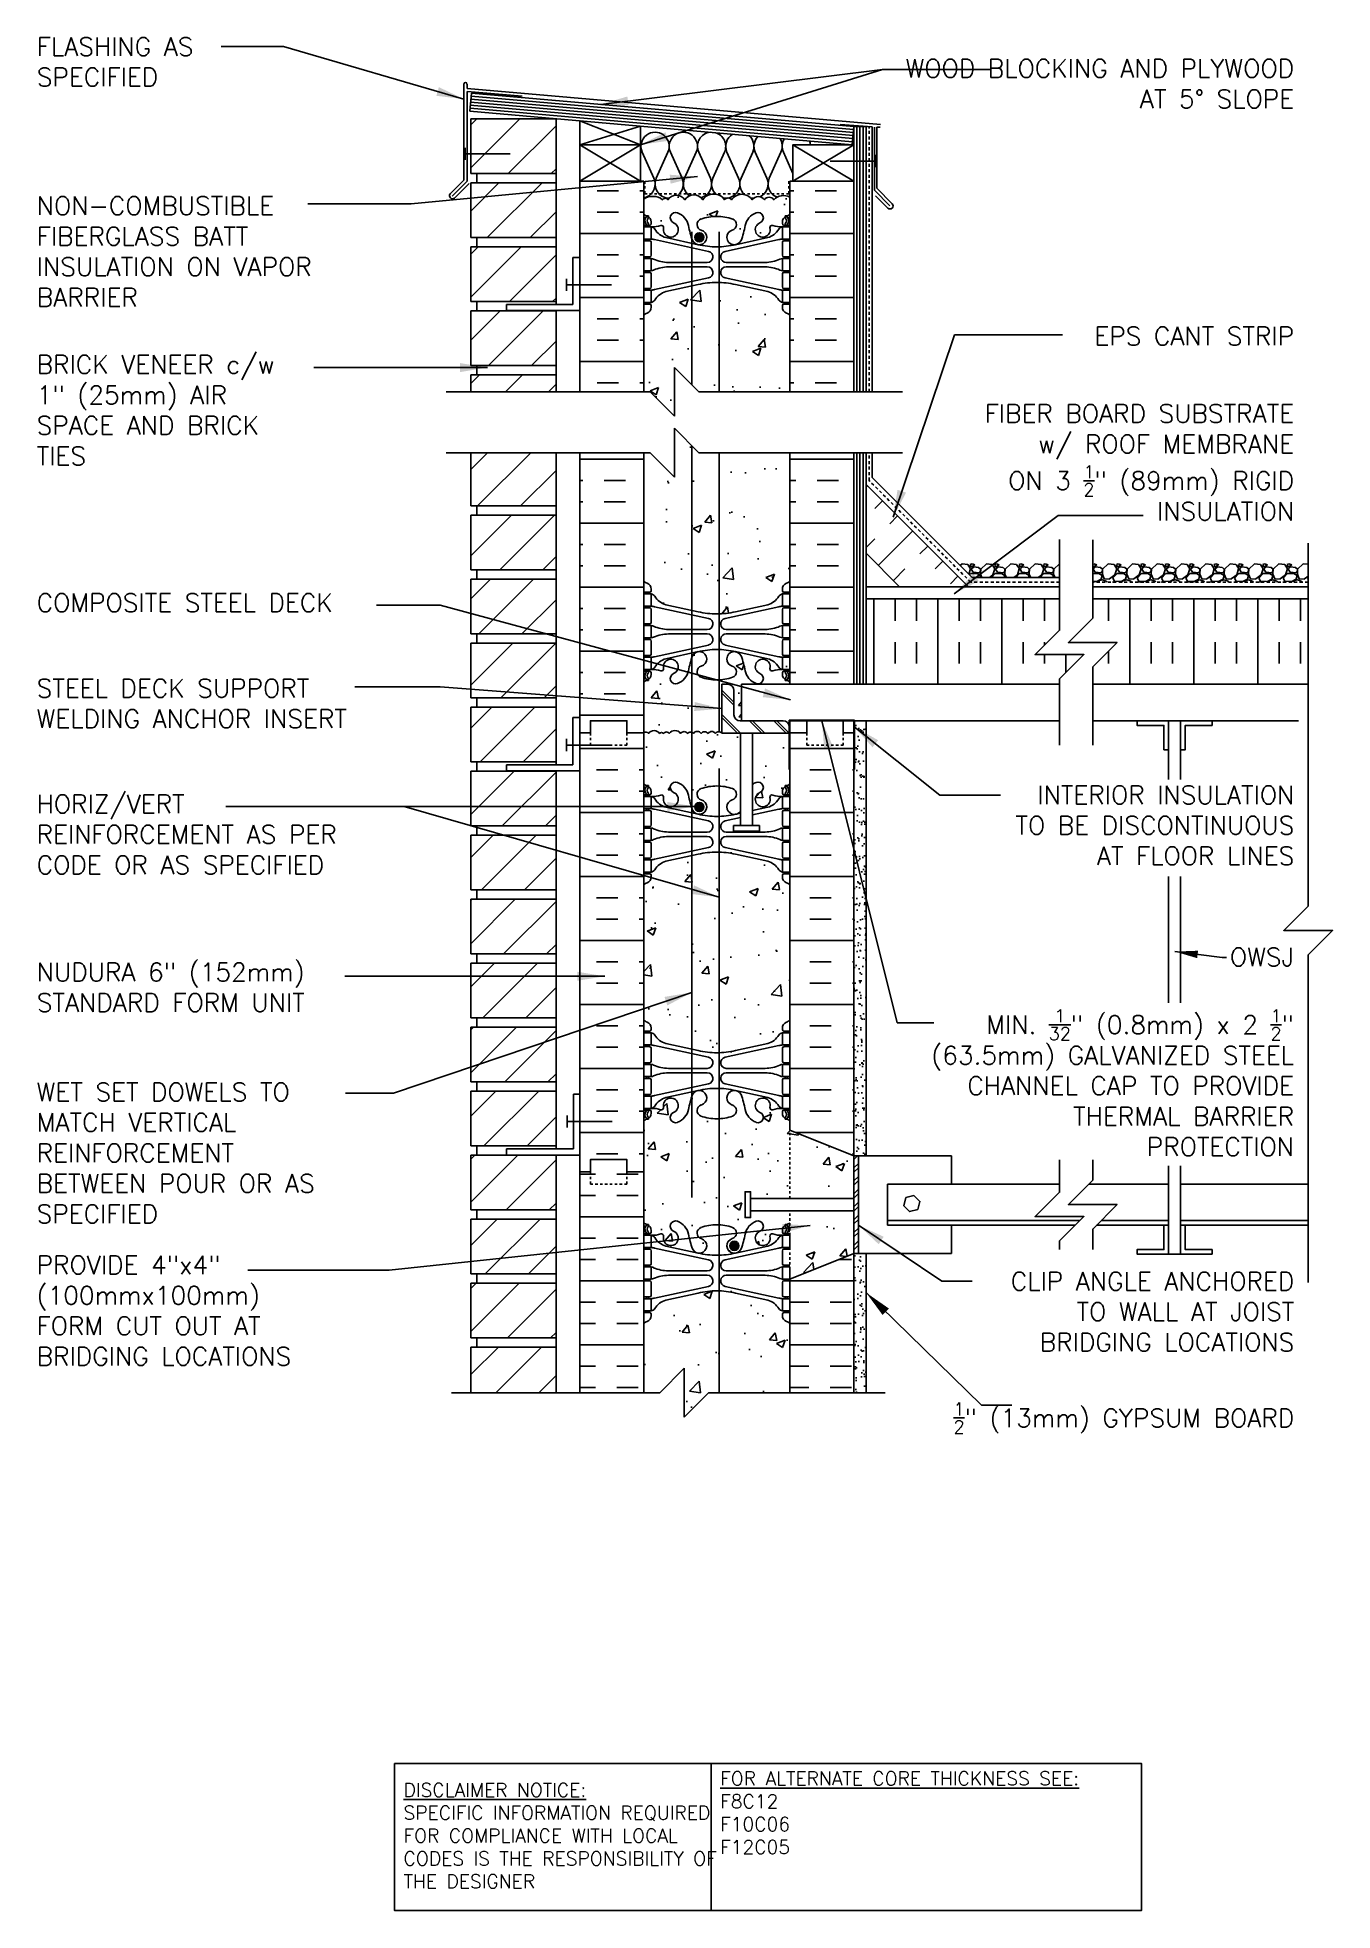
# Model space of a CAD drawing. Header units: inches. Extents: x 246.3 to 299.4, y 200.3 to 277.2.
import ezdxf

# ---------------------------------------------------------------- set-up
doc = ezdxf.new("R2010")
doc.units = ezdxf.units.IN
doc.header["$LTSCALE"] = 0.5
doc.header["$MEASUREMENT"] = 0
doc.linetypes.add('DASHED2', pattern=[0.375, 0.25, -0.125])
for name, color, linetype in [('HATCH', 12, 'Continuous'), ('line25', 2, 'Continuous'), ('LINE3', 3, 'Continuous'), ('LINE50', 5, 'Continuous'), ('LINE9', 9, 'Continuous'), ('TEXT', 4, 'Continuous'), ('Web_Edge', 9, 'Continuous')]:
    doc.layers.add(name, color=color, linetype=linetype)
doc.styles.add('DIM', font='romans.shx', dxfattribs={"width": 0.7})
doc.styles.add('ROMANS', font='romans.shx', dxfattribs={"height": 1.125})
doc.styles.get("Standard").update_dxf_attribs({"font": 'romans.shx', "height": 1.125})
doc.dimstyles.new('ext_12', dxfattribs={"dimscale": 12, "dimtxt": 0.09375, "dimasz": 0.09375, "dimexe": 0.09375, "dimexo": 0.0625, "dimgap": 0.0625, "dimtad": 1, "dimdec": 1, "dimzin": 3, "dimdsep": 46, "dimlunit": 4, "dimtxsty": 'DIM', "dimcen": 0.09, "dimdle": 0.09375, "dimclrt": 4, "dimadec": 0, "dimazin": 0, "dimtfac": 1, "dimtdec": 1, "dimtmove": 2, "dimatfit": 3, "dimfxl": 1, "dimfrac": 2, "dimtolj": 1, "dimtzin": 0, "dimarcsym": 0})
pattern_1 = [(50, (161.234, -8.448), (3.5863, -0.31376), [0.375, -4.125]), (355, (161.234, -8.448), (-0.693757, 3.76096), [0.3, -3.3]), (100.4514, (161.5328, -8.474), (2.892547, 3.447198), [0.3187, -3.50571]), (46.1842, (161.234, -7.448), (5.336205, -0.827595), [0.5625, -6.1875]), (96.6356, (161.6786, -7.517), (4.67331, 4.87059), [0.47805, -5.25856]), (351.1842, (161.234, -7.448), (4.67331, 4.87059), [0.45, -4.95]), (21, (161.734, -7.698), (2.984535, -2.013094), [0.375, -4.125]), (326, (161.734, -7.698), (1.216577, 3.62575), [0.3, -3.3]), (71.4514, (161.9827, -7.8657), (4.201113, 1.612652), [0.3187, -3.50571]), (37.5, (161.234, -8.448), (0.060799, 1.664469), [0, -3.26, 0, -3.35, 0, -3.3125]), (7.5, (161.234, -8.448), (1.315348, 1.972059), [0, -1.91, 0, -3.185, 0, -1.2625]), (327.5, (160.119, -8.448), (2.669112, -0.1127744), [0, -1.25, 0, -3.9, 0, -5.175]), (317.5, (159.619, -8.448), (2.91593, 0.500525), [0, -1.625, 0, -2.59, 0, -3.675])]
pattern_2 = [(37.5, (-109.1404, -1.83658), (-0.01574834, 0.48170594), [0, -0.38, 0, -0.425, 0, -0.40625]), (7.5, (-109.1404, -1.8366), (0.4424442, 0.7055365), [0, -0.205, 0, -0.3425, 0, -0.13125]), (327.5, (-109.4479, -1.8366), (0.77853547, 0.00141476), [0, -0.125, 0, -0.45, 0, -0.5875]), (317.5, (-109.4479, -1.8366), (0.75153165, 0.2194189), [0, -0.0625, 0, -0.295, 0, -0.3375])]
pattern_3 = [(310, (161.234, 487.728), (3.5863, 0.31376), [0.375, -4.125]), (5, (161.234, 487.728), (-0.693757, -3.76096), [0.3, -3.3]), (259.5486, (161.5328, 487.7543), (2.892547, -3.447198), [0.3187, -3.50571]), (313.8158, (161.234, 486.728), (5.336205, 0.827595), [0.5625, -6.1875]), (263.3644, (161.6786, 486.797), (4.67331, -4.87059), [0.47805, -5.25856]), (8.8158, (161.234, 486.728), (4.67331, -4.87059), [0.45, -4.95]), (339, (161.734, 486.978), (2.984535, 2.013094), [0.375, -4.125]), (34, (161.734, 486.978), (1.216577, -3.62575), [0.3, -3.3]), (288.5486, (161.9827, 487.146), (4.201113, -1.612652), [0.3187, -3.50571]), (322.5, (161.234, 487.7281), (0.060799, -1.664469), [0, -3.26, 0, -3.35, 0, -3.3125]), (352.5, (161.234, 487.7281), (1.315348, -1.972059), [0, -1.91, 0, -3.185, 0, -1.2625]), (32.5, (160.119, 487.7281), (2.669112, 0.1127744), [0, -1.25, 0, -3.9, 0, -5.175]), (42.5, (159.619, 487.7281), (2.91593, -0.500525), [0, -1.625, 0, -2.59, 0, -3.675])]
pattern_4 = [(310, (161.234, 469.728), (3.5863, 0.31376), [0.375, -4.125]), (5, (161.234, 469.728), (-0.693757, -3.76096), [0.3, -3.3]), (259.5486, (161.5328, 469.7543), (2.892547, -3.447198), [0.3187, -3.50571]), (313.8158, (161.234, 468.728), (5.336205, 0.827595), [0.5625, -6.1875]), (263.3644, (161.6786, 468.797), (4.67331, -4.87059), [0.47805, -5.25856]), (8.8158, (161.234, 468.728), (4.67331, -4.87059), [0.45, -4.95]), (339, (161.734, 468.978), (2.984535, 2.013094), [0.375, -4.125]), (34, (161.734, 468.978), (1.216577, -3.62575), [0.3, -3.3]), (288.5486, (161.9827, 469.146), (4.201113, -1.612652), [0.3187, -3.50571]), (322.5, (161.234, 469.7281), (0.060799, -1.664469), [0, -3.26, 0, -3.35, 0, -3.3125]), (352.5, (161.234, 469.7281), (1.315348, -1.972059), [0, -1.91, 0, -3.185, 0, -1.2625]), (32.5, (160.119, 469.7281), (2.669112, 0.1127744), [0, -1.25, 0, -3.9, 0, -5.175]), (42.5, (159.619, 469.7281), (2.91593, -0.500525), [0, -1.625, 0, -2.59, 0, -3.675])]
pattern_5 = [(50, (0, 0), (3.5863, -0.31376), [0.375, -4.125]), (355, (0, 0), (-0.693757, 3.76096), [0.3, -3.3]), (100.4514, (0.299, -0.026), (2.892544, 3.4472), [0.3187, -3.50571]), (46.1842, (0, 1), (5.336207, -0.827596), [0.5625, -6.1875]), (96.6356, (0.4447, 0.931), (4.67331, 4.87059), [0.47805, -5.25857]), (351.1842, (0, 1), (4.67331, 4.87059), [0.45, -4.95]), (21, (0.5, 0.75), (2.984535, -2.013094), [0.375, -4.125]), (326, (0.5, 0.75), (1.216577, 3.62575), [0.3, -3.3]), (71.4514, (0.7487, 0.5822), (4.201112, 1.612656), [0.3187, -3.50571]), (37.5, (0, 0), (0.0607993, 1.6644693), [0, -3.26, 0, -3.35, 0, -3.3125]), (7.5, (0, 0), (1.315348, 1.9720586), [0, -1.91, 0, -3.185, 0, -1.2625]), (327.5, (-1.115, 0), (2.669112, -0.1127744), [0, -1.25, 0, -3.9, 0, -5.175]), (317.5, (-1.615, 0), (2.915931, 0.500525), [0, -1.625, 0, -2.59, 0, -3.675])]

msp = doc.modelspace()

# ---------------------------------------------------------------- texts
at = {"layer": 'TEXT', "char_height": 0.75, "style": 'ROMANS'}
for s, insert, width, attachment_point in [('FLASHING AS \\PSPECIFIED', (246.227, 277.169), 8.7776, 1), ('\\A1;WOOD BLOCKING AND PLYWOOD \\PAT 5%%D SLOPE', (297.817, 276.273), 17.3954, 3), ('NON-COMBUSTIBLE\\PFIBERGLASS BATT INSULATION ON VAPOR BARRIER', (246.227, 270.64), 12.44051, 1), ('\\A1;EPS CANT STRIP', (297.817, 265.295), 9.59335, 3), ('BRICK VENEER c/w^I\\P1" (25mm) AIR SPACE AND BRICK TIES', (246.221, 264.131), 12.44051, 1), ('\\A1;FIBER BOARD SUBSTRATE\\Pw/ ROOF MEMBRANE \\PON 3 {\\H0.7x;\\S1/2;}" (89mm) RIGID \\PINSULATION', (297.817, 262.119), 26.1134, 3), ('COMPOSITE STEEL DECK', (246.221, 254.358), 14.65126, 1), ('STEEL DECK SUPPORT WELDING ANCHOR INSERT', (246.221, 250.85), 14.65126, 1), ('HORIZ/VERT REINFORCEMENT AS PER CODE OR AS SPECIFIED', (246.221, 246.106), 14.65126, 1), ('\\A1;INTERIOR INSULATION TO BE DISCONTINUOUS AT FLOOR LINES', (297.825, 244.852), 13.00001, 6), ('\\A1;OWSJ', (297.815, 239.451), 12.22718, 6), ('NUDURA 6" (152mm) STANDARD FORM UNIT', (246.228, 239.207), 13.12656, 1), ('\\A1;MIN. {\\H0.7x;\\S1/32;}" (0.8mm) x 2 {\\H0.7x;\\S1/2;}" (63.5mm) GALVANIZED STEEL CHANNEL CAP TO PROVIDE THERMAL BARRIER PROTECTION  ', (297.814, 234.299), 16.71576, 6), ('\\A1;{\\C4;WET SET DOWELS TO MATCH VERTICAL REINFORCEMENT BETWEEN POUR OR AS SPECIFIED}', (246.221, 234.29), 12.44051, 1), ('\\A1;{\\C4;PROVIDE 4"x4" (100mmx100mm) FORM CUT OUT AT BRIDGING LOCATIONS}', (246.221, 227.198), 12.44051, 1), ('\\A1;CLIP ANGLE ANCHORED TO WALL AT JOIST BRIDGING LOCATIONS', (297.825, 224.902), 13.81115, 6), ('\\A1;{\\H0.7x;\\S1/2;}" (13mm) GYPSUM BOARD', (297.825, 220.543), 13.81115, 6)]:
    msp.add_mtext(s, dxfattribs=dict(at, insert=insert, width=width, attachment_point=attachment_point))
at = {"layer": 'TEXT', "char_height": 0.5625, "attachment_point": 4}
for s, insert, width in [('{\\LFOR ALTERNATE CORE THICKNESS SEE:\\P}F8C12\\PF10C06\\PF12C05', (274.266, 204.351), 23.33295), ('{\\LDISCLAIMER NOTICE:}\\PSPECIFIC INFORMATION REQUIRED FOR COMPLIANCE WITH LOCAL CODES IS THE RESPONSIBILITY OF THE DESIGNER', (261.274, 203.411), 14.00235)]:
    msp.add_mtext(s, dxfattribs=dict(at, insert=insert, width=width))

# ---------------------------------------------------------------- hatches: boundary and pattern name
at = {"layer": 'HATCH'}
h = msp.add_hatch(dxfattribs=at)
h.set_pattern_fill('ANSI31', color=256, scale=10, style=0)
h.set_pattern_definition([(45, (266.4654, 272.4854), (-0.883883, 0.883883), [])])
h.paths.add_polyline_path([(267.53, 273.833), (264.03, 273.833), (264.03, 271.583), (267.53, 271.583)])
h.paths.add_polyline_path([(267.53, 271.208), (264.03, 271.208), (264.03, 268.958), (267.53, 268.958)])
h.paths.add_polyline_path([(267.53, 268.583), (264.03, 268.583), (264.03, 266.333), (267.53, 266.333)])
h.paths.add_polyline_path([(267.53, 265.958), (264.03, 265.958), (264.03, 263.708), (267.53, 263.708)])
h.paths.add_polyline_path([(267.53, 263.333), (264.03, 263.333), (264.03, 262.638), (267.53, 262.638)])
h.paths.add_polyline_path([(267.535, 260.138), (264.03, 260.138), (264.03, 257.954), (267.535, 257.954)])
h.paths.add_polyline_path([(267.531, 257.579), (264.03, 257.579), (264.03, 255.329), (267.532, 255.329)])
h.paths.add_polyline_path([(267.532, 254.954), (264.03, 254.954), (264.03, 252.704), (267.533, 252.704)])
h.paths.add_polyline_path([(267.534, 241.829), (264.03, 241.829), (264.03, 239.579), (267.533, 239.579)])
h.paths.add_polyline_path([(267.534, 244.454), (264.03, 244.454), (264.03, 242.204), (267.534, 242.204)])
h.paths.add_polyline_path([(267.535, 247.079), (264.03, 247.079), (264.03, 244.829), (267.534, 244.829)])
h.paths.add_polyline_path([(267.534, 249.704), (264.03, 249.704), (264.03, 247.454), (267.534, 247.454)])
h.paths.add_polyline_path([(267.533, 252.329), (264.03, 252.329), (264.03, 250.079), (267.534, 250.079)])
h.paths.add_polyline_path([(267.53, 223.454), (264.03, 223.454), (264.03, 221.581), (267.53, 221.581)])
h.paths.add_polyline_path([(267.531, 226.079), (264.03, 226.079), (264.03, 223.829), (267.53, 223.829)])
h.paths.add_polyline_path([(267.531, 228.704), (264.03, 228.704), (264.03, 226.454), (267.531, 226.454)])
h.paths.add_polyline_path([(267.532, 231.329), (265.492, 231.329), (264.03, 231.329), (264.03, 229.079), (267.531, 229.079)])
h.paths.add_polyline_path([(267.532, 233.954), (264.03, 233.954), (264.03, 231.704), (267.532, 231.704)])
h.paths.add_polyline_path([(267.533, 236.579), (264.03, 236.579), (264.03, 234.329), (267.532, 234.329)])
h.paths.add_polyline_path([(267.533, 239.204), (264.03, 239.204), (264.03, 236.954), (267.533, 236.954)])
h = msp.add_hatch(dxfattribs=at)
h.set_pattern_fill('INSUL', color=256, scale=7, style=0)
h.set_pattern_definition([(0, (-2655.034, -143.004), (0, 2.625), []), (0, (-2655.034, -142.129), (0, 2.625), [0.875, -0.875]), (0, (-2655.034, -141.254), (0, 2.625), [0.875, -0.875])])
h.paths.add_polyline_path([(268.503, 262.638), (271.128, 262.638), (271.128, 271.27), (268.503, 271.27)])
h = msp.add_hatch(dxfattribs=at)
h.set_pattern_fill('INSUL', color=256, scale=7, style=0)
h.set_pattern_definition([(180, (3203.2892, -143.004), (0, 2.625), []), (180, (3203.2892, -142.129), (0, 2.625), [0.875, -0.875]), (180, (3203.2892, -141.254), (0, 2.625), [0.875, -0.875])])
h.paths.add_polyline_path([(277.128, 262.638), (279.753, 262.638), (279.753, 271.27), (277.128, 271.27)])
h = msp.add_hatch(dxfattribs=at)
h.set_pattern_fill('AR-CONC', color=256, scale=0.5)
h.set_pattern_definition(pattern_5)
h.paths.add_polyline_path([(277.128, 260.138), (273.391, 260.138), (272.391, 261.138), (272.391, 259.138), (271.391, 260.138), (271.128, 260.138), (271.128, 254.859, 0.082415), (271.271, 254.78, -0.317837), (271.438, 254.544), (271.438, 254.476, -0.414214), (271.375, 254.414), (271.328, 254.414), (271.328, 254.344), (271.433, 254.344, -0.188973), (271.588, 254.249, 0.196323), (272.038, 253.903), (273.359, 253.612, 0.057795), (274.128, 253.523, 0.057795), (274.896, 253.612), (276.218, 253.903, 0.196323), (276.667, 254.249, -0.188973), (276.823, 254.344), (276.928, 254.344), (276.928, 254.414), (276.88, 254.414, -0.414214), (276.818, 254.476), (276.818, 254.544, -0.317837), (276.984, 254.78, 0.082415), (277.128, 254.859)])
h.paths.add_polyline_path([(277.128, 265.787, 0.082415), (276.984, 265.866, -0.317837), (276.818, 266.102), (276.818, 266.169, -0.414214), (276.88, 266.232), (276.928, 266.232), (276.928, 266.302), (276.823, 266.302, -0.188973), (276.667, 266.397, 0.196323), (276.218, 266.743), (274.896, 267.033, 0.057795), (274.128, 267.122, 0.057795), (273.359, 267.033), (272.038, 266.743, 0.196323), (271.588, 266.397, -0.188973), (271.433, 266.302), (271.328, 266.302), (271.328, 266.232), (271.375, 266.232, -0.414214), (271.438, 266.169), (271.438, 266.102, -0.317837), (271.271, 265.866, 0.082415), (271.128, 265.787), (271.128, 262.638), (271.391, 262.638), (272.391, 261.638), (272.391, 263.638), (273.391, 262.638), (277.128, 262.638)])
h.paths.add_polyline_path([(277.128, 270.621, 0.336749), (276.466, 270.515, 0.520567), (276.079, 270.515, 0.520567), (275.579, 270.515, 0.520567), (274.732, 270.515, 0.520567), (274.45, 270.515, 0.520567), (273.556, 270.515, 0.520567), (272.816, 270.515, 0.520567), (272.123, 270.515, 0.520567), (271.903, 270.515, 0.321585), (271.128, 270.541), (271.128, 269.917, 0.064398), (271.238, 269.851), (271.328, 269.851), (271.328, 269.809, -0.249069), (271.438, 269.602), (271.438, 269.534, -0.414214), (271.375, 269.472), (271.328, 269.472), (271.328, 269.402), (271.433, 269.402, 0.10046), (271.826, 269.459, -0.601435), (271.946, 269.354, 2.182095), (272.356, 269.567, -1), (272.519, 269.975, -0.24438), (272.968, 269.455, 0.053157), (273.134, 268.841, 1.553132), (273.492, 269.265, -0.735593), (273.479, 269.723, -0.082755), (274.128, 269.831, -0.082755), (274.776, 269.723, -0.735593), (274.763, 269.265, 1.553132), (275.122, 268.841, 0.053157), (275.287, 269.455, -0.24438), (275.736, 269.975, -1), (275.899, 269.567, 2.182095), (276.309, 269.354, -0.601435), (276.429, 269.459, 0.10046), (276.823, 269.402), (276.928, 269.402), (276.928, 269.472), (276.88, 269.472, -0.414214), (276.818, 269.534), (276.818, 269.602, -0.249069), (276.928, 269.809), (276.928, 269.851), (277.018, 269.851, 0.064398), (277.128, 269.917)])
h.paths.add_polyline_path([(274.332, 250.638), (274.582, 250.638, -0.414214), (274.832, 250.388), (274.832, 249.388, 0.414214), (275.082, 249.138), (275.147, 249.138), (275.147, 250.638), (275.818, 250.654, -0.095423), (275.736, 250.67, -0.24438), (275.287, 251.191, 0.053157), (275.122, 251.805, 1.553132), (274.763, 251.381, -0.735593), (274.776, 250.923, -0.082755), (274.128, 250.815, -0.082755), (273.479, 250.923, -0.735593), (273.492, 251.381, 1.553132), (273.134, 251.805, 0.053157), (272.968, 251.191, -0.24438), (272.519, 250.67, -1), (272.356, 251.079, 2.182095), (271.946, 251.292, -0.601435), (271.826, 251.187, 0.10046), (271.433, 251.244), (271.328, 251.244), (271.328, 251.174), (271.375, 251.174, -0.414214), (271.438, 251.111), (271.438, 251.044, -0.249069), (271.328, 250.837), (271.328, 250.795), (271.238, 250.795, 0.064398), (271.128, 250.729), (271.128, 248.64, -0.459287), (271.327, 248.62, -0.520567), (271.781, 248.62, -0.520567), (271.941, 248.62, -0.520567), (272.177, 248.62, -0.520567), (272.642, 248.62, -0.520567), (272.933, 248.62, -0.520567), (273.165, 248.62, -0.520567), (273.483, 248.62, -0.520567), (273.767, 248.62, -0.520567), (274.081, 248.62, -0.477564), (274.332, 248.638)])
h.paths.add_polyline_path([(275.899, 251.079, -2.182095), (276.309, 251.292, 0.590137), (276.426, 251.186, -0.101219), (276.823, 251.244), (276.823, 251.744), (277.128, 251.744), (277.128, 250.638), (275.147, 250.638), (275.829, 250.655, 0.804846)])
h.paths.add_polyline_path([(276.963, 250.818, -0.498303), (276.948, 250.888, 0.373015), (276.942, 251.097, -1), (277.008, 251.158, -0.373584), (277.017, 250.83, -0.348752), (276.962, 250.817, 0.023531), (276.984, 250.808, -0.017922), (277.018, 250.795), (276.928, 250.795), (276.928, 250.837, 0.040089)], flags=16)
h.paths.add_polyline_path([(275.096, 248.638), (274.332, 248.638, 0.477564), (274.081, 248.62, 0.520567), (273.767, 248.62, 0.520567), (273.483, 248.62, 0.520567), (273.165, 248.62, 0.520567), (272.933, 248.62, 0.520567), (272.642, 248.62, 0.520567), (272.177, 248.62, 0.520567), (271.941, 248.62, 0.520567), (271.781, 248.62, 0.520567), (271.327, 248.62, 0.459287), (271.128, 248.64), (271.128, 246.551, 0.064398), (271.238, 246.485), (271.328, 246.485), (271.328, 246.443, -0.249069), (271.438, 246.236), (271.438, 246.169, -0.414214), (271.375, 246.106), (271.328, 246.106), (271.328, 246.036), (271.433, 246.036, 0.10046), (271.826, 246.093, -0.601435), (271.946, 245.989, 2.182095), (272.356, 246.201, -1), (272.519, 246.61, -0.24438), (272.968, 246.089, 0.053157), (273.134, 245.475, 1.553132), (273.492, 245.899, -0.735593), (273.479, 246.357, -0.082755), (274.128, 246.466, -0.082755), (274.776, 246.357, -0.735593), (274.763, 245.899, 1.420459), (275.096, 245.432)])
h.paths.add_polyline_path([(277.128, 247.138), (277.096, 247.138), (277.096, 248.638), (275.596, 248.638), (275.596, 246.536, -0.053125), (275.736, 246.61, -1), (275.899, 246.201, 2.182095), (276.309, 245.989, -0.601435), (276.429, 246.093, 0.10046), (276.823, 246.036), (276.928, 246.036), (276.928, 246.106), (276.88, 246.106, -0.414214), (276.818, 246.169), (276.818, 246.236, -0.249069), (276.928, 246.443), (276.928, 246.485), (277.018, 246.485, 0.064398), (277.128, 246.551)])
h.paths.add_polyline_path([(277.128, 242.421, 0.082415), (276.984, 242.501, -0.317837), (276.818, 242.736), (276.818, 242.804, -0.414214), (276.88, 242.866), (276.928, 242.866), (276.928, 242.936), (276.823, 242.936, -0.188973), (276.667, 243.031, 0.196323), (276.218, 243.377), (274.896, 243.668, 0.057795), (274.128, 243.757, 0.057795), (273.359, 243.668), (272.038, 243.377, 0.196323), (271.588, 243.031, -0.188973), (271.433, 242.936), (271.328, 242.936), (271.328, 242.866), (271.375, 242.866, -0.414214), (271.438, 242.804), (271.438, 242.736, -0.317837), (271.271, 242.501, 0.082415), (271.128, 242.421), (271.128, 236.859, 0.082415), (271.271, 236.78, -0.317837), (271.438, 236.544), (271.438, 236.476, -0.414214), (271.375, 236.414), (271.328, 236.414), (271.328, 236.344), (271.433, 236.344, -0.188973), (271.588, 236.249, 0.196323), (272.038, 235.903), (273.359, 235.612, 0.057795), (274.128, 235.523, 0.057795), (274.896, 235.612), (276.218, 235.903, 0.196323), (276.667, 236.249, -0.188973), (276.823, 236.344), (276.928, 236.344), (276.928, 236.414), (276.88, 236.414, -0.414214), (276.818, 236.476), (276.818, 236.544, -0.317837), (276.984, 236.78, 0.082415), (277.128, 236.859)])
h.paths.add_polyline_path([(277.128, 232.352), (277.128, 232.729, 0.064398), (277.018, 232.795), (276.928, 232.795), (276.928, 232.837, -0.249069), (276.818, 233.044), (276.818, 233.111, -0.414214), (276.88, 233.174), (276.928, 233.174), (276.928, 233.244), (276.823, 233.244, 0.10046), (276.429, 233.187, -0.601435), (276.309, 233.292, 2.182095), (275.899, 233.079, -1), (275.736, 232.67, -0.24438), (275.287, 233.191, 0.053157), (275.122, 233.805, 1.553132), (274.763, 233.381, -0.735593), (274.776, 232.923, -0.082755), (274.128, 232.815, -0.082755), (273.479, 232.923, -0.735593), (273.492, 233.381, 1.553132), (273.134, 233.805, 0.053157), (272.968, 233.191, -0.24438), (272.519, 232.67, -1), (272.356, 233.079, 2.182095), (271.946, 233.292, -0.601435), (271.826, 233.187, 0.10046), (271.433, 233.244), (271.328, 233.244), (271.328, 233.174), (271.375, 233.174, -0.414214), (271.438, 233.111), (271.438, 233.044, -0.249069), (271.328, 232.837), (271.328, 232.795), (271.238, 232.795, 0.064398), (271.128, 232.729), (271.128, 230.64), (271.128, 228.551, 0.064398), (271.238, 228.485), (271.328, 228.485), (271.328, 228.443, -0.249069), (271.438, 228.236), (271.438, 228.169, -0.414214), (271.375, 228.106), (271.328, 228.106), (271.328, 228.036), (271.433, 228.036, 0.10046), (271.826, 228.093, -0.601435), (271.946, 227.989, 2.182095), (272.356, 228.201, -1), (272.519, 228.61, -0.24438), (272.968, 228.089, 0.053157), (273.134, 227.475, 1.553132), (273.492, 227.899, -0.735593), (273.479, 228.357, -0.082755), (274.128, 228.466, -0.082755), (274.776, 228.357, -0.735593), (274.763, 227.899, 1.553132), (275.122, 227.475, 0.053157), (275.287, 228.089, -0.24438), (275.736, 228.61, -1), (275.899, 228.201, 2.182095), (276.309, 227.989, -0.601435), (276.429, 228.093, 0.10046), (276.823, 228.036), (276.928, 228.036), (276.928, 228.106), (276.88, 228.106, -0.414214), (276.818, 228.169), (276.818, 228.236, -0.249069), (276.928, 228.443), (276.928, 228.485), (277.018, 228.485, 0.064398), (277.128, 228.551), (277.128, 229.044), (275.513, 229.044), (275.513, 228.765), (275.286, 228.765), (275.286, 229.294), (275.286, 229.822), (275.513, 229.822), (275.513, 229.544), (277.128, 229.544)])
h.paths.add_polyline_path([(277.128, 224.421, 0.082415), (276.984, 224.501, -0.317837), (276.818, 224.736), (276.818, 224.804, -0.414214), (276.88, 224.866), (276.928, 224.866), (276.928, 224.936), (276.823, 224.936, -0.188973), (276.667, 225.031, 0.196323), (276.218, 225.377), (274.896, 225.668, 0.057795), (274.128, 225.757, 0.057795), (273.359, 225.668), (272.038, 225.377, 0.196323), (271.588, 225.031, -0.188973), (271.433, 224.936), (271.328, 224.936), (271.328, 224.866), (271.375, 224.866, -0.414214), (271.438, 224.804), (271.438, 224.736, -0.317837), (271.271, 224.501, 0.082415), (271.128, 224.421), (271.128, 221.581), (271.784, 221.581), (272.784, 222.581), (272.784, 221.581), (272.784, 220.581), (273.784, 221.581), (277.128, 221.581)])
h = msp.add_hatch(dxfattribs=at)
h.set_pattern_fill('INSUL', color=256, scale=7, style=0)
h.paths.add_polyline_path([(277.128, 250.638), (279.753, 250.638), (279.753, 260.138), (277.128, 260.138)])
h.paths.add_polyline_path([(268.503, 248.64), (268.94, 248.64), (268.94, 249.14), (270.44, 249.14), (270.44, 248.64), (271.128, 248.64), (271.128, 260.138), (268.503, 260.138)])
h = msp.add_hatch(dxfattribs=at)
h.set_pattern_fill('INSUL', color=256, scale=7, angle=45, style=0)
h.set_pattern_definition([(45, (172.9495, 95.7365), (-1.856155, 1.856155), []), (45, (172.3307, 96.3552), (-1.856155, 1.856155), [0.875, -0.875]), (45, (171.712, 96.974), (-1.856155, 1.856155), [0.875, -0.875])])
h.paths.add_polyline_path([(281.501, 254.763), (284.329, 254.763), (280.253, 258.839), (280.253, 256.011)])
h = msp.add_hatch(dxfattribs=at)
h.set_pattern_fill('INSUL', color=256, scale=7, angle=90, style=0)
h.set_pattern_definition([(90, (172.9495, 95.7365), (-2.625, 2e-16), []), (90, (172.0745, 95.7365), (-2.625, 2e-16), [0.875, -0.875]), (90, (171.1995, 95.7365), (-2.625, 2e-16), [0.875, -0.875])])
h.paths.add_polyline_path([(288.19, 252.857), (288.19, 254.138), (280.253, 254.138), (280.253, 250.638), (288.19, 250.638), (288.19, 250.857), (289.19, 251.857), (287.19, 251.857)])
h.paths.add_polyline_path([(289.555, 254.138), (289.555, 253.347), (288.555, 252.347), (290.555, 252.347), (289.555, 251.347), (289.555, 250.638), (298.393, 250.638), (298.393, 254.138)])
h = msp.add_hatch(dxfattribs=at)
h.set_pattern_fill('AR-SAND', color=256, scale=0.25, style=0)
h.set_pattern_definition(pattern_2)
h.paths.add_polyline_path([(279.753, 249.138), (279.784, 244.64), (279.753, 244.64), (279.753, 231.294), (280.253, 231.294), (280.253, 249.138)])
h = msp.add_hatch(dxfattribs=at)
h.set_pattern_fill('INSUL', color=256, scale=7, style=0)
h.set_pattern_definition([(0, (277.943, 240.1237), (0, 2.625), []), (0, (277.943, 240.9987), (0, 2.625), [0.875, -0.875]), (0, (277.943, 241.8737), (0, 2.625), [0.875, -0.875])])
h.paths.add_polyline_path([(279.753, 248.64), (277.128, 248.64), (277.128, 247.138), (277.128, 232.352), (279.753, 231.294)])
h.paths.add_polyline_path([(268.503, 230.64), (268.94, 230.64), (268.94, 231.14), (270.44, 231.14), (270.44, 230.64), (271.128, 230.64), (271.128, 248.64), (270.44, 248.64), (270.44, 248.89), (269.69, 248.585), (268.94, 248.89), (268.94, 248.64), (268.503, 248.64)])
h = msp.add_hatch(dxfattribs=at)
h.set_pattern_fill('AR-CONC', color=256, scale=0.5, style=0)
h.set_pattern_definition(pattern_3)
h.paths.add_polyline_path([(274.243, 245.112, -0.350119), (274.631, 245.6, 0.053094), (275.081, 245.756), (275.12, 245.774), (275.12, 244.738), (274.618, 244.738, -0.413582)])
h = msp.add_hatch(dxfattribs=at)
h.set_pattern_fill('AR-CONC', color=256, scale=0.5, style=0)
h.set_pattern_definition(pattern_3)
h.paths.add_polyline_path([(275.12, 243.522), (275.081, 243.54, 0.051645), (274.643, 243.693, 0.001445), (274.631, 243.695, -0.350119), (274.243, 244.184, -0.413582), (274.618, 244.558), (275.12, 244.558)])
h = msp.add_hatch(dxfattribs=at)
h.set_pattern_fill('AR-CONC', color=256, scale=0.5, style=0)
h.set_pattern_definition(pattern_1)
h.paths.add_polyline_path([(275.12, 235.758), (275.081, 235.74, -0.051645), (274.643, 235.588, -0.001445), (274.631, 235.585, 0.350119), (274.243, 235.096, 0.413582), (274.618, 234.722), (275.12, 234.722)])
h = msp.add_hatch(dxfattribs=at)
h.set_pattern_fill('AR-CONC', color=256, scale=0.5, style=0)
h.set_pattern_definition(pattern_1)
h.paths.add_polyline_path([(274.243, 234.168, 0.350119), (274.631, 233.68, -0.053094), (275.081, 233.525), (275.12, 233.506), (275.12, 234.542), (274.618, 234.542, 0.413582)])
h = msp.add_hatch(dxfattribs=at)
h.set_pattern_fill('AR-CONC', color=256, scale=0.5)
h.set_pattern_definition(pattern_5)
h.paths.add_polyline_path([(279.753, 229.044), (277.128, 229.044), (277.128, 226.235), (279.753, 227.294)])
h.paths.add_polyline_path([(279.753, 231.294), (277.128, 232.352), (277.128, 229.544), (279.753, 229.544)])
h = msp.add_hatch(dxfattribs=at)
h.set_pattern_fill('ANSI32', color=256, style=0)
h.set_pattern_definition([(45, (-108.9529, 0.66092), (-0.26516504, 0.26516504), []), (45, (-108.77613, 0.66092), (-0.26516504, 0.26516504), [])])
h.paths.add_polyline_path([(279.94, 231.294), (279.753, 231.294), (279.753, 227.294), (279.94, 227.294)])
h = msp.add_hatch(dxfattribs=at)
h.set_pattern_fill('INSUL', color=256, scale=7, style=0)
h.set_pattern_definition([(0, (278.7775, 223.5435), (0, 2.625), []), (0, (278.7775, 224.4185), (0, 2.625), [0.875, -0.875]), (0, (278.7775, 225.2935), (0, 2.625), [0.875, -0.875])])
h.paths.add_polyline_path([(279.753, 227.294), (277.128, 226.235), (277.128, 221.581), (279.753, 221.581)])
h.paths.add_polyline_path([(268.503, 221.581), (271.128, 221.581), (271.128, 230.64), (270.44, 230.64), (270.44, 230.89), (269.69, 230.582), (268.94, 230.89), (268.94, 230.64), (268.503, 230.64)])
h = msp.add_hatch(dxfattribs=at)
h.set_pattern_fill('AR-CONC', color=256, scale=0.5, style=0)
h.set_pattern_definition(pattern_4)
h.paths.add_polyline_path([(274.243, 227.112, -0.350119), (274.631, 227.6, 0.053094), (275.081, 227.756), (275.12, 227.774), (275.12, 226.738), (274.618, 226.738, -0.413582)])
h = msp.add_hatch(dxfattribs=at)
h.set_pattern_fill('AR-SAND', color=256, scale=0.25, style=0)
h.set_pattern_definition(pattern_2)
h.paths.add_polyline_path([(280.253, 227.294), (279.753, 227.294), (279.753, 221.581), (280.253, 221.581)])
h = msp.add_hatch(dxfattribs=at)
h.set_pattern_fill('AR-CONC', color=256, scale=0.5, style=0)
h.set_pattern_definition(pattern_4)
h.paths.add_polyline_path([(275.12, 225.522), (275.081, 225.54, 0.051645), (274.643, 225.693, 0.001445), (274.631, 225.695, -0.350119), (274.243, 226.184, -0.413582), (274.618, 226.558), (275.12, 226.558)])
at = {"layer": 'LINE3'}
h = msp.add_hatch(color=256, dxfattribs=at)
h.paths.add_polyline_path([(273.593, 269.006, 0.831395), (273.225, 269.006)])
h.paths.add_polyline_path([(273.597, 268.971, 0.045935), (273.593, 269.006), (273.225, 269.006, 0.045935), (273.222, 268.971, 1)])
h = msp.add_hatch(color=256, dxfattribs=at)
h.paths.add_polyline_path([(273.593, 245.64, 0.831395), (273.225, 245.64)])
h.paths.add_polyline_path([(273.597, 245.606, 0.045935), (273.593, 245.64), (273.225, 245.64, 0.045935), (273.222, 245.606, 1)])
h = msp.add_hatch(color=256, dxfattribs=at)
h.paths.add_polyline_path([(275.03, 227.64, 0.831395), (274.662, 227.64)])
h.paths.add_polyline_path([(275.034, 227.606, 0.045935), (275.03, 227.64), (274.662, 227.64, 0.045935), (274.659, 227.606, 1)])

# ---------------------------------------------------------------- linework, layer by layer
at = {"layer": 'HATCH'}
for p, q in [((263.753, 271.321), (263.753, 275.258)), ((263.878, 275.258), (263.878, 275.081)), ((280.844, 273.597), (263.878, 275.081)), ((263.878, 271.27), (263.878, 274.956)), ((266.143, 274.758), (263.878, 274.956)), ((279.709, 273.019), (264.013, 274.392)), ((279.72, 273.143), (264.024, 274.516)), ((279.73, 273.268), (264.035, 274.641)), ((279.741, 273.392), (264.046, 274.765)), ((279.698, 272.894), (264.002, 274.267)), ((268.503, 273.748), (271.003, 272.77)), ((270.992, 273.53), (268.503, 272.77)), ((280.503, 273.504), (279.196, 273.595)), ((279.878, 262.638), (279.878, 273.521)), ((280.003, 262.638), (280.003, 273.521)), ((280.128, 262.638), (280.128, 273.521)), ((271.003, 271.27), (268.503, 272.77)), ((271.003, 272.77), (268.503, 271.27)), ((277.253, 271.27), (279.753, 272.77)), ((277.253, 272.77), (279.753, 271.27)), ((280.503, 262.638), (280.503, 273.504)), ((280.596, 270.899), (280.596, 273.496)), ((280.834, 273.484), (280.69, 273.493)), ((280.69, 270.982), (280.69, 273.493)), ((271.066, 272.466), (271.545, 271.393)), ((272.125, 272.466), (271.646, 271.393)), ((272.225, 272.466), (272.704, 271.393)), ((273.284, 272.466), (272.805, 271.393)), ((273.384, 272.466), (273.863, 271.393)), ((274.443, 272.466), (273.964, 271.393)), ((274.543, 272.466), (275.023, 271.393)), ((275.602, 272.466), (275.123, 271.393)), ((275.702, 272.466), (276.182, 271.393)), ((276.761, 272.466), (276.282, 271.393)), ((276.862, 272.466), (277.253, 271.592)), ((263.753, 271.321), (263.184, 270.753)), ((263.878, 271.27), (263.272, 270.664)), ((263.966, 271.181), (263.361, 270.576)), ((280.596, 270.899), (281.233, 270.262)), ((280.646, 270.672), (281.145, 270.174)), ((280.69, 270.982), (281.321, 270.35)), ((279.878, 250.638), (279.878, 260.138)), ((280.003, 250.638), (280.003, 260.138)), ((280.128, 250.638), (280.128, 260.138)), ((280.503, 259.12), (280.503, 260.138)), ((284.61, 255.013), (280.503, 259.12)), ((284.19, 255.576), (284.115, 255.508)), ((284.43, 255.556), (284.19, 255.576)), ((284.541, 255.377), (284.431, 255.557)), ((284.468, 255.154), (284.54, 255.376)), ((284.496, 255.127), (284.549, 255.186)), ((284.599, 255.576), (284.529, 255.546)), ((284.529, 255.546), (284.569, 255.446)), ((284.549, 255.186), (284.809, 255.186)), ((284.569, 255.447), (284.719, 255.537)), ((284.669, 255.456), (284.569, 255.356)), ((284.569, 255.357), (284.649, 255.237)), ((284.72, 255.537), (284.6, 255.577)), ((284.65, 255.236), (284.9, 255.206)), ((284.87, 255.427), (284.67, 255.457)), ((284.809, 255.188), (284.939, 255.098)), ((284.951, 255.355), (284.871, 255.425)), ((284.9, 255.207), (284.95, 255.297)), ((284.94, 255.096), (284.916, 255.013)), ((284.948, 255.158), (285.009, 255.013)), ((284.959, 255.367), (284.949, 255.157)), ((284.949, 255.296), (284.949, 255.356)), ((285.19, 255.576), (284.96, 255.366)), ((285.43, 255.556), (285.19, 255.576)), ((285.311, 255.013), (285.459, 255.127)), ((285.393, 255.013), (285.549, 255.186)), ((285.541, 255.377), (285.431, 255.557)), ((285.46, 255.126), (285.54, 255.376)), ((285.599, 255.576), (285.529, 255.546)), ((285.529, 255.546), (285.569, 255.446)), ((285.549, 255.186), (285.809, 255.186)), ((285.569, 255.447), (285.719, 255.537)), ((285.669, 255.456), (285.569, 255.356)), ((285.569, 255.357), (285.649, 255.237)), ((285.72, 255.537), (285.6, 255.577)), ((285.65, 255.236), (285.9, 255.206)), ((285.87, 255.427), (285.67, 255.457)), ((285.809, 255.188), (285.939, 255.098)), ((285.951, 255.355), (285.871, 255.425)), ((285.9, 255.207), (285.95, 255.297)), ((285.94, 255.096), (285.916, 255.013)), ((285.948, 255.158), (286.009, 255.013)), ((285.959, 255.367), (285.949, 255.157)), ((285.949, 255.296), (285.949, 255.356)), ((286.19, 255.576), (285.96, 255.366)), ((286.43, 255.556), (286.19, 255.576)), ((286.311, 255.013), (286.459, 255.127)), ((286.393, 255.013), (286.549, 255.186)), ((286.541, 255.377), (286.431, 255.557)), ((286.46, 255.126), (286.54, 255.376)), ((286.599, 255.576), (286.529, 255.546)), ((286.529, 255.546), (286.569, 255.446)), ((286.549, 255.186), (286.809, 255.186)), ((286.569, 255.447), (286.719, 255.537)), ((286.669, 255.456), (286.569, 255.356)), ((286.569, 255.357), (286.649, 255.237)), ((286.72, 255.537), (286.6, 255.577)), ((286.65, 255.236), (286.9, 255.206)), ((286.87, 255.427), (286.67, 255.457)), ((286.809, 255.188), (286.939, 255.098)), ((286.951, 255.355), (286.871, 255.425)), ((286.9, 255.207), (286.95, 255.297)), ((286.94, 255.096), (286.916, 255.013)), ((286.948, 255.158), (287.009, 255.013)), ((286.959, 255.367), (286.949, 255.157)), ((286.949, 255.296), (286.949, 255.356)), ((287.19, 255.576), (286.96, 255.366)), ((287.43, 255.556), (287.19, 255.576)), ((287.311, 255.013), (287.459, 255.127)), ((287.393, 255.013), (287.549, 255.186)), ((287.541, 255.377), (287.431, 255.557)), ((287.46, 255.126), (287.54, 255.376)), ((287.599, 255.576), (287.529, 255.546)), ((287.529, 255.546), (287.569, 255.446)), ((287.549, 255.186), (287.809, 255.186)), ((287.569, 255.447), (287.719, 255.537)), ((287.669, 255.456), (287.569, 255.356)), ((287.569, 255.357), (287.649, 255.237)), ((287.72, 255.537), (287.6, 255.577)), ((287.65, 255.236), (287.9, 255.206)), ((287.87, 255.427), (287.67, 255.457)), ((287.809, 255.188), (287.939, 255.098)), ((287.951, 255.355), (287.871, 255.425)), ((287.9, 255.207), (287.95, 255.297)), ((287.94, 255.096), (287.916, 255.013)), ((287.948, 255.158), (288.009, 255.013)), ((287.959, 255.367), (287.949, 255.157)), ((287.949, 255.296), (287.949, 255.356)), ((288.19, 255.576), (287.96, 255.366)), ((288.19, 255.576), (288.19, 255.576)), ((289.599, 255.576), (289.555, 255.557)), ((289.555, 255.481), (289.569, 255.446)), ((289.555, 255.186), (289.809, 255.186)), ((289.569, 255.447), (289.719, 255.537)), ((289.669, 255.456), (289.569, 255.356)), ((289.569, 255.357), (289.649, 255.237)), ((289.72, 255.537), (289.6, 255.577)), ((289.65, 255.236), (289.9, 255.206)), ((289.87, 255.427), (289.67, 255.457)), ((289.809, 255.188), (289.939, 255.098)), ((289.951, 255.355), (289.871, 255.425)), ((289.9, 255.207), (289.95, 255.297)), ((289.94, 255.096), (289.9, 254.956)), ((289.948, 255.158), (290.028, 254.968)), ((289.959, 255.367), (289.949, 255.157)), ((289.949, 255.296), (289.949, 255.356)), ((290.19, 255.576), (289.96, 255.366)), ((290.43, 255.556), (290.19, 255.576)), ((290.239, 254.957), (290.459, 255.127)), ((290.369, 254.986), (290.549, 255.186)), ((290.541, 255.377), (290.431, 255.557)), ((290.46, 255.126), (290.54, 255.376)), ((290.599, 255.576), (290.529, 255.546)), ((290.529, 255.546), (290.569, 255.446)), ((290.549, 255.186), (290.809, 255.186)), ((290.569, 255.447), (290.719, 255.537)), ((290.669, 255.456), (290.569, 255.356)), ((290.569, 255.357), (290.649, 255.237)), ((290.72, 255.537), (290.6, 255.577)), ((290.65, 255.236), (290.9, 255.206)), ((290.87, 255.427), (290.67, 255.457)), ((290.809, 255.188), (290.939, 255.098)), ((290.951, 255.355), (290.871, 255.425)), ((290.9, 255.207), (290.95, 255.297)), ((290.94, 255.096), (290.9, 254.956)), ((290.948, 255.158), (291.028, 254.968)), ((290.959, 255.367), (290.949, 255.157)), ((290.949, 255.296), (290.949, 255.356)), ((291.19, 255.576), (290.96, 255.366)), ((291.43, 255.556), (291.19, 255.576)), ((291.239, 254.957), (291.459, 255.127)), ((291.369, 254.986), (291.549, 255.186)), ((291.541, 255.377), (291.431, 255.557)), ((291.46, 255.126), (291.54, 255.376)), ((291.599, 255.576), (291.529, 255.546)), ((291.529, 255.546), (291.569, 255.446)), ((291.549, 255.186), (291.809, 255.186)), ((291.569, 255.447), (291.719, 255.537)), ((291.669, 255.456), (291.569, 255.356)), ((291.569, 255.357), (291.649, 255.237)), ((291.72, 255.537), (291.6, 255.577)), ((291.65, 255.236), (291.9, 255.206)), ((291.87, 255.427), (291.67, 255.457)), ((291.809, 255.188), (291.939, 255.098)), ((291.951, 255.355), (291.871, 255.425)), ((291.9, 255.207), (291.95, 255.297)), ((291.94, 255.096), (291.9, 254.956)), ((291.948, 255.158), (292.028, 254.968)), ((291.959, 255.367), (291.949, 255.157)), ((291.949, 255.296), (291.949, 255.356)), ((292.19, 255.576), (291.96, 255.366)), ((292.43, 255.556), (292.19, 255.576)), ((292.239, 254.957), (292.459, 255.127)), ((292.369, 254.986), (292.549, 255.186)), ((292.541, 255.377), (292.431, 255.557)), ((292.46, 255.126), (292.54, 255.376)), ((292.599, 255.576), (292.529, 255.546)), ((292.529, 255.546), (292.569, 255.446)), ((292.549, 255.186), (292.809, 255.186)), ((292.569, 255.447), (292.719, 255.537)), ((292.669, 255.456), (292.569, 255.356)), ((292.569, 255.357), (292.649, 255.237)), ((292.72, 255.537), (292.6, 255.577)), ((292.65, 255.236), (292.9, 255.206)), ((292.87, 255.427), (292.67, 255.457)), ((292.809, 255.188), (292.939, 255.098)), ((292.951, 255.355), (292.871, 255.425)), ((292.9, 255.207), (292.95, 255.297)), ((292.94, 255.096), (292.9, 254.956)), ((292.948, 255.158), (293.028, 254.968)), ((292.959, 255.367), (292.949, 255.157)), ((292.949, 255.296), (292.949, 255.356)), ((293.19, 255.576), (292.96, 255.366)), ((293.43, 255.556), (293.19, 255.576)), ((293.239, 254.957), (293.459, 255.127)), ((293.369, 254.986), (293.549, 255.186)), ((293.541, 255.377), (293.431, 255.557)), ((293.46, 255.126), (293.54, 255.376)), ((293.599, 255.576), (293.529, 255.546)), ((293.529, 255.546), (293.569, 255.446)), ((293.549, 255.186), (293.809, 255.186)), ((293.569, 255.447), (293.719, 255.537)), ((293.669, 255.456), (293.569, 255.356)), ((293.569, 255.357), (293.649, 255.237)), ((293.72, 255.537), (293.6, 255.577)), ((293.65, 255.236), (293.9, 255.206)), ((293.87, 255.427), (293.67, 255.457)), ((293.809, 255.188), (293.939, 255.098)), ((293.951, 255.355), (293.871, 255.425)), ((293.9, 255.207), (293.95, 255.297)), ((293.94, 255.096), (293.9, 254.956)), ((293.948, 255.158), (294.028, 254.968)), ((293.959, 255.367), (293.949, 255.157)), ((293.949, 255.296), (293.949, 255.356)), ((294.19, 255.576), (293.96, 255.366)), ((294.43, 255.556), (294.19, 255.576)), ((294.239, 254.957), (294.459, 255.127)), ((294.369, 254.986), (294.549, 255.186)), ((294.541, 255.377), (294.431, 255.557)), ((294.46, 255.126), (294.54, 255.376)), ((294.599, 255.576), (294.529, 255.546)), ((294.529, 255.546), (294.569, 255.446)), ((294.549, 255.186), (294.809, 255.186)), ((294.569, 255.447), (294.719, 255.537)), ((294.669, 255.456), (294.569, 255.356)), ((294.569, 255.357), (294.649, 255.237)), ((294.72, 255.537), (294.6, 255.577)), ((294.65, 255.236), (294.9, 255.206)), ((294.87, 255.427), (294.67, 255.457)), ((294.809, 255.188), (294.939, 255.098)), ((294.951, 255.355), (294.871, 255.425)), ((294.9, 255.207), (294.95, 255.297)), ((294.94, 255.096), (294.9, 254.956)), ((294.948, 255.158), (295.028, 254.968)), ((294.959, 255.367), (294.949, 255.157)), ((294.949, 255.296), (294.949, 255.356)), ((295.19, 255.576), (294.96, 255.366)), ((295.43, 255.556), (295.19, 255.576)), ((295.239, 254.957), (295.459, 255.127)), ((295.369, 254.986), (295.549, 255.186)), ((295.541, 255.377), (295.431, 255.557)), ((295.46, 255.126), (295.54, 255.376)), ((295.599, 255.576), (295.529, 255.546)), ((295.529, 255.546), (295.569, 255.446)), ((295.549, 255.186), (295.809, 255.186)), ((295.569, 255.447), (295.719, 255.537)), ((295.669, 255.456), (295.569, 255.356)), ((295.569, 255.357), (295.649, 255.237)), ((295.72, 255.537), (295.6, 255.577)), ((295.65, 255.236), (295.9, 255.206)), ((295.87, 255.427), (295.67, 255.457)), ((295.809, 255.188), (295.939, 255.098)), ((295.951, 255.355), (295.871, 255.425)), ((295.9, 255.207), (295.95, 255.297)), ((295.94, 255.096), (295.9, 254.956)), ((295.948, 255.158), (296.028, 254.968)), ((295.959, 255.367), (295.949, 255.157)), ((295.949, 255.296), (295.949, 255.356)), ((296.19, 255.576), (295.96, 255.366)), ((296.43, 255.556), (296.19, 255.576)), ((296.239, 254.957), (296.459, 255.127)), ((296.369, 254.986), (296.549, 255.186)), ((296.541, 255.377), (296.431, 255.557)), ((296.46, 255.126), (296.54, 255.376)), ((296.599, 255.576), (296.529, 255.546)), ((296.529, 255.546), (296.569, 255.446)), ((296.549, 255.186), (296.809, 255.186)), ((296.569, 255.447), (296.719, 255.537)), ((296.669, 255.456), (296.569, 255.356)), ((296.569, 255.357), (296.649, 255.237)), ((296.72, 255.537), (296.6, 255.577)), ((296.65, 255.236), (296.9, 255.206)), ((296.87, 255.427), (296.67, 255.457)), ((296.809, 255.188), (296.939, 255.098)), ((296.951, 255.355), (296.871, 255.425)), ((296.9, 255.207), (296.95, 255.297)), ((296.94, 255.096), (296.9, 254.956)), ((296.948, 255.158), (297.028, 254.968)), ((296.959, 255.367), (296.949, 255.157)), ((296.949, 255.296), (296.949, 255.356)), ((297.19, 255.576), (296.96, 255.366)), ((297.43, 255.556), (297.19, 255.576)), ((297.239, 254.957), (297.459, 255.127)), ((297.369, 254.986), (297.549, 255.186)), ((297.541, 255.377), (297.431, 255.557)), ((297.46, 255.126), (297.54, 255.376)), ((297.599, 255.576), (297.529, 255.546)), ((297.529, 255.546), (297.569, 255.446)), ((297.549, 255.186), (297.809, 255.186)), ((297.569, 255.447), (297.719, 255.537)), ((297.669, 255.456), (297.569, 255.356)), ((297.569, 255.357), (297.649, 255.237)), ((297.72, 255.537), (297.6, 255.577)), ((297.65, 255.236), (297.9, 255.206)), ((297.87, 255.427), (297.67, 255.457)), ((297.809, 255.188), (297.939, 255.098)), ((297.951, 255.355), (297.871, 255.425)), ((297.9, 255.207), (297.95, 255.297)), ((297.94, 255.096), (297.9, 254.956)), ((297.948, 255.158), (298.028, 254.968)), ((297.959, 255.367), (297.949, 255.157)), ((297.949, 255.296), (297.949, 255.356)), ((298.19, 255.576), (297.96, 255.366)), ((298.393, 255.559), (298.19, 255.576)), ((288.19, 255.013), (284.61, 255.013)), ((289.689, 254.848), (289.555, 254.859)), ((289.9, 254.956), (289.69, 254.846)), ((289.767, 254.825), (289.789, 254.876)), ((289.79, 254.876), (289.95, 254.926)), ((289.949, 254.926), (290.109, 254.866)), ((290.029, 254.966), (290.239, 254.956)), ((290.11, 254.866), (290.129, 254.825)), ((290.46, 254.835), (290.359, 254.825)), ((290.441, 254.866), (290.371, 254.986)), ((290.689, 254.848), (290.439, 254.868)), ((290.508, 254.825), (290.459, 254.837)), ((290.9, 254.956), (290.69, 254.846)), ((290.767, 254.825), (290.789, 254.876)), ((290.79, 254.876), (290.95, 254.926)), ((290.949, 254.926), (291.109, 254.866)), ((291.029, 254.966), (291.239, 254.956)), ((291.11, 254.866), (291.129, 254.825)), ((291.46, 254.835), (291.359, 254.825)), ((291.441, 254.866), (291.371, 254.986)), ((291.689, 254.848), (291.439, 254.868)), ((291.508, 254.825), (291.459, 254.837)), ((291.9, 254.956), (291.69, 254.846)), ((291.767, 254.825), (291.789, 254.876)), ((291.79, 254.876), (291.95, 254.926)), ((291.949, 254.926), (292.109, 254.866)), ((292.029, 254.966), (292.239, 254.956)), ((292.11, 254.866), (292.129, 254.825)), ((292.46, 254.835), (292.359, 254.825)), ((292.441, 254.866), (292.371, 254.986)), ((292.689, 254.848), (292.439, 254.868)), ((292.508, 254.825), (292.459, 254.837)), ((292.9, 254.956), (292.69, 254.846)), ((292.767, 254.825), (292.789, 254.876)), ((292.79, 254.876), (292.95, 254.926)), ((292.949, 254.926), (293.109, 254.866)), ((293.029, 254.966), (293.239, 254.956)), ((293.11, 254.866), (293.129, 254.825)), ((293.46, 254.835), (293.359, 254.825)), ((293.441, 254.866), (293.371, 254.986)), ((293.689, 254.848), (293.439, 254.868)), ((293.508, 254.825), (293.459, 254.837)), ((293.9, 254.956), (293.69, 254.846)), ((293.767, 254.825), (293.789, 254.876)), ((293.79, 254.876), (293.95, 254.926)), ((293.949, 254.926), (294.109, 254.866)), ((294.029, 254.966), (294.239, 254.956)), ((294.11, 254.866), (294.129, 254.825)), ((294.46, 254.835), (294.359, 254.825)), ((294.441, 254.866), (294.371, 254.986)), ((294.689, 254.848), (294.439, 254.868)), ((294.508, 254.825), (294.459, 254.837)), ((294.9, 254.956), (294.69, 254.846)), ((294.767, 254.825), (294.789, 254.876)), ((294.79, 254.876), (294.95, 254.926)), ((294.949, 254.926), (295.109, 254.866)), ((295.029, 254.966), (295.239, 254.956)), ((295.11, 254.866), (295.129, 254.825)), ((295.46, 254.835), (295.359, 254.825)), ((295.441, 254.866), (295.371, 254.986)), ((295.689, 254.848), (295.439, 254.868)), ((295.508, 254.825), (295.459, 254.837)), ((295.9, 254.956), (295.69, 254.846)), ((295.767, 254.825), (295.789, 254.876)), ((295.79, 254.876), (295.95, 254.926)), ((295.949, 254.926), (296.109, 254.866)), ((296.029, 254.966), (296.239, 254.956)), ((296.11, 254.866), (296.129, 254.825)), ((296.46, 254.835), (296.359, 254.825)), ((296.441, 254.866), (296.371, 254.986)), ((296.689, 254.848), (296.439, 254.868)), ((296.508, 254.825), (296.459, 254.837)), ((296.9, 254.956), (296.69, 254.846)), ((296.767, 254.825), (296.789, 254.876)), ((296.79, 254.876), (296.95, 254.926)), ((296.949, 254.926), (297.109, 254.866)), ((297.029, 254.966), (297.239, 254.956)), ((297.11, 254.866), (297.129, 254.825)), ((297.46, 254.835), (297.359, 254.825)), ((297.441, 254.866), (297.371, 254.986)), ((297.689, 254.848), (297.439, 254.868)), ((297.508, 254.825), (297.459, 254.837)), ((297.9, 254.956), (297.69, 254.846)), ((297.767, 254.825), (297.789, 254.876)), ((297.79, 254.876), (297.95, 254.926)), ((297.949, 254.926), (298.109, 254.866)), ((298.029, 254.966), (298.239, 254.956)), ((298.11, 254.866), (298.129, 254.825)), ((298.239, 254.957), (298.393, 255.075)), ((298.393, 254.828), (298.359, 254.825)), ((298.369, 254.986), (298.393, 255.012)), ((298.393, 254.949), (298.371, 254.986)), ((274.332, 250.402), (274.832, 249.902)), ((274.332, 250.277), (274.832, 249.777)), ((274.332, 249.402), (275.096, 248.638)), ((274.332, 249.277), (274.971, 248.638)), ((275.471, 249.138), (275.971, 248.638)), ((275.596, 249.138), (276.096, 248.638)), ((276.471, 249.138), (276.971, 248.638)), ((276.596, 249.138), (277.096, 248.638))]:
    msp.add_line(p, q, dxfattribs=at)
at = {"layer": 'HATCH', "color": 6, "linetype": 'DASHED2', "ltscale": 0.5}
for points in [[(269.815, 271.27), (271.172, 271.27), (271.172, 270.749), (274.128, 270.749)], [(278.44, 271.27), (277.084, 271.27), (277.084, 270.749), (274.128, 270.749)]]:
    msp.add_lwpolyline(points, dxfattribs=at)
at = {"layer": 'HATCH'}
for points in [[(271.128, 270.541, -0.321585), (271.903, 270.515, -0.520567), (272.123, 270.515, -0.520567), (272.816, 270.515, -0.520567), (273.556, 270.515, -0.520567), (274.45, 270.515, -0.520567), (274.732, 270.515, -0.520567), (275.579, 270.515, -0.520567), (276.079, 270.515, -0.520567), (276.466, 270.515, -0.336749), (277.128, 270.621)], [(274.332, 248.638, 0.477564), (274.081, 248.62, 0.520567), (273.767, 248.62, 0.520567), (273.483, 248.62, 0.520567), (273.165, 248.62, 0.520567), (272.933, 248.62, 0.520567), (272.642, 248.62, 0.520567), (272.177, 248.62, 0.520567), (271.941, 248.62, 0.520567), (271.781, 248.62, 0.520567), (271.327, 248.62, 0.459287), (271.128, 248.64)]]:
    msp.add_lwpolyline(points, format="xyb", dxfattribs=at)
for centre, radius, start, end in [((263.815, 275.258), 0.0625, 0, 180), ((271.595, 272.703), 0.58, 335.96637, 204.06937), ((272.754, 272.703), 0.58, 335.96637, 204.06937), ((273.914, 272.703), 0.58, 95.56539, 204.06937), ((273.914, 272.703), 0.58, 335.96637, 74.43461), ((275.073, 272.703), 0.58, 121.02071, 204.06937), ((275.073, 272.703), 0.58, 335.96637, 48.97929), ((276.232, 272.703), 0.58, 135.61244, 204.06937), ((276.232, 272.703), 0.58, 335.96637, 34.38756), ((277.391, 272.703), 0.58, 147.59668, 204.06937), ((277.391, 272.703), 0.58, 6.64068, 22.40332), ((271.016, 271.156), 0.58, 281.14027, 24.06937), ((272.175, 271.156), 0.58, 155.96637, 270), ((272.175, 271.156), 0.58, 306.85759, 24.06937), ((273.334, 271.156), 0.58, 155.96637, 236.36728), ((273.334, 271.156), 0.58, 284.90203, 24.06937), ((274.494, 271.156), 0.58, 155.96637, 225.67802), ((274.493, 271.156), 0.58, 281.4231, 24.06937), ((275.653, 271.156), 0.58, 155.96637, 228.27929), ((275.652, 271.156), 0.58, 296.02839, 24.06937), ((276.812, 271.156), 0.58, 155.96637, 248.35925), ((263.288, 270.68), 0.127, 144.7902, 305.2098), ((272.175, 271.156), 0.58, 270, 270.04582), ((274.494, 271.156), 0.58, 259.88781, 270), ((274.493, 271.156), 0.58, 270, 273.69649), ((275.653, 271.156), 0.58, 255.83684, 268.33023), ((276.812, 271.156), 0.58, 297.67982, 302.97697), ((281.233, 270.262), 0.125, 225, 45)]:
    msp.add_arc(centre, radius, start, end, dxfattribs=at)
at = {"layer": 'line25'}
for p, q in [((263.991, 274.143), (264.056, 274.89)), ((279.752, 273.517), (264.056, 274.89)), ((279.687, 272.77), (263.991, 274.143)), ((264.03, 271.583), (264.03, 273.833)), ((264.03, 273.833), (267.53, 273.833)), ((267.53, 273.833), (267.53, 266.213)), ((268.503, 273.748), (268.503, 271.27)), ((271.003, 271.27), (271.003, 273.529)), ((279.687, 272.77), (279.752, 273.517)), ((279.753, 272.77), (279.753, 273.521)), ((280.253, 273.521), (279.753, 273.521)), ((280.253, 262.638), (280.253, 273.521)), ((271.003, 272.77), (268.503, 272.77)), ((264.03, 271.583), (267.53, 271.583)), ((264.28, 271.208), (264.28, 271.583)), ((264.28, 271.208), (264.28, 271.583)), ((268.503, 271.27), (271.003, 271.27)), ((271.128, 271.27), (271.003, 271.27)), ((271.128, 271.27), (271.128, 262.638)), ((277.128, 271.27), (277.253, 271.27)), ((277.128, 262.638), (277.128, 271.27)), ((264.03, 268.958), (264.03, 271.208)), ((264.03, 271.208), (267.53, 271.208)), ((264.03, 268.958), (267.53, 268.958)), ((264.28, 268.583), (264.28, 268.958)), ((264.28, 268.583), (264.28, 268.958)), ((264.03, 266.333), (264.03, 268.583)), ((264.03, 268.583), (267.53, 268.583)), ((264.03, 266.333), (267.53, 266.333)), ((264.03, 263.708), (264.03, 265.958)), ((264.03, 265.958), (267.53, 265.958)), ((264.28, 265.958), (264.28, 266.333)), ((264.28, 265.958), (264.28, 266.333)), ((267.53, 265.963), (267.53, 262.638)), ((264.03, 263.708), (267.53, 263.708)), ((264.28, 263.333), (264.28, 263.708)), ((264.28, 263.333), (264.28, 263.708)), ((264.03, 262.638), (264.03, 263.333)), ((264.03, 263.333), (267.53, 263.333)), ((264.03, 257.954), (264.03, 260.138)), ((267.535, 247.334), (267.535, 260.138)), ((271.128, 260.138), (271.128, 248.64)), ((277.128, 260.138), (277.128, 250.638)), ((280.253, 250.638), (280.253, 260.138)), ((284.454, 254.638), (280.253, 258.839)), ((264.03, 257.954), (267.53, 257.954)), ((264.03, 255.329), (264.03, 257.579)), ((264.03, 257.579), (267.53, 257.579)), ((264.28, 257.579), (264.28, 257.954)), ((264.28, 257.579), (264.28, 257.954)), ((281.626, 254.638), (280.253, 256.011)), ((264.03, 255.329), (267.53, 255.329)), ((264.28, 254.954), (264.28, 255.329)), ((264.28, 254.954), (264.28, 255.329)), ((264.03, 252.704), (264.03, 254.954)), ((264.03, 254.954), (267.53, 254.954)), ((264.03, 252.704), (267.53, 252.704)), ((264.03, 250.079), (264.03, 252.329)), ((264.03, 252.329), (267.53, 252.329)), ((264.28, 252.329), (264.28, 252.704)), ((264.28, 252.329), (264.28, 252.704)), ((274.332, 250.638), (274.332, 248.638)), ((274.332, 250.638), (274.582, 250.638)), ((264.03, 250.079), (267.53, 250.079)), ((264.03, 247.454), (264.03, 249.704)), ((264.03, 249.704), (267.53, 249.704)), ((264.28, 249.704), (264.28, 250.079)), ((264.28, 249.704), (264.28, 250.079)), ((274.832, 250.388), (274.832, 249.388)), ((275.082, 249.138), (276.846, 249.138)), ((279.784, 249.169), (277.096, 249.169)), ((277.096, 247.138), (277.096, 249.169)), ((277.128, 249.138), (277.128, 232.352)), ((279.753, 249.138), (277.128, 249.138)), ((279.753, 249.138), (277.128, 249.138)), ((277.128, 249.138), (277.128, 247.138)), ((279.753, 249.138), (279.753, 247.138)), ((279.784, 247.138), (279.784, 249.169)), ((271.128, 248.64), (271.128, 246.945)), ((271.128, 248.64), (271.128, 230.64)), ((274.332, 248.638), (277.096, 248.638)), ((275.096, 244.845), (275.096, 248.638)), ((275.596, 244.845), (275.596, 248.638)), ((277.096, 248.638), (277.096, 248.888)), ((279.753, 248.64), (279.753, 248.14)), ((264.03, 247.454), (267.534, 247.454)), ((264.28, 247.079), (264.28, 247.454)), ((264.28, 247.079), (264.28, 247.454)), ((264.03, 244.829), (264.03, 247.079)), ((264.03, 247.079), (267.535, 247.079)), ((267.535, 247.084), (267.532, 231.579)), ((277.128, 247.138), (277.096, 247.138)), ((279.753, 247.138), (279.784, 247.138)), ((264.03, 244.829), (267.534, 244.829)), ((264.03, 242.204), (264.03, 244.454)), ((264.03, 244.454), (267.534, 244.454)), ((264.28, 244.454), (264.28, 244.829)), ((264.28, 244.454), (264.28, 244.829)), ((264.03, 242.204), (267.534, 242.204)), ((264.28, 241.829), (264.28, 242.204)), ((264.28, 241.829), (264.28, 242.204)), ((264.03, 239.579), (264.03, 241.829)), ((264.03, 241.829), (267.534, 241.829)), ((264.03, 239.579), (267.533, 239.579)), ((264.03, 236.954), (264.03, 239.204)), ((264.03, 239.204), (267.533, 239.204)), ((264.28, 239.204), (264.28, 239.579)), ((264.28, 239.204), (264.28, 239.579)), ((264.03, 236.954), (267.533, 236.954)), ((264.28, 236.579), (264.28, 236.954)), ((264.28, 236.579), (264.28, 236.954)), ((264.03, 234.329), (264.03, 236.579)), ((264.03, 236.579), (267.533, 236.579)), ((264.03, 234.329), (267.532, 234.329)), ((264.03, 231.704), (264.03, 233.954)), ((264.03, 233.954), (267.532, 233.954)), ((264.28, 233.954), (264.28, 234.329)), ((264.28, 233.954), (264.28, 234.329)), ((279.753, 231.294), (277.128, 232.352)), ((264.03, 231.704), (267.532, 231.704)), ((264.03, 229.079), (264.03, 231.329)), ((264.03, 231.329), (267.53, 231.329)), ((264.28, 231.329), (264.28, 231.704)), ((264.28, 231.329), (264.28, 231.704)), ((267.532, 231.329), (267.53, 221.581)), ((279.94, 231.294), (279.94, 227.294)), ((271.128, 230.64), (271.128, 221.581)), ((281.128, 230.138), (288.19, 230.138)), ((281.128, 230.138), (281.128, 228.45)), ((289.399, 230.138), (292.659, 230.138)), ((293.159, 230.138), (298.393, 230.138)), ((264.03, 229.079), (267.531, 229.079)), ((264.28, 228.704), (264.28, 229.079)), ((264.28, 228.704), (264.28, 229.079)), ((275.513, 229.544), (279.753, 229.544)), ((275.513, 229.044), (279.753, 229.044)), ((264.03, 226.454), (264.03, 228.704)), ((264.03, 228.704), (267.531, 228.704)), ((281.128, 228.638), (289.025, 228.638)), ((281.128, 228.45), (288.837, 228.45)), ((289.712, 228.45), (292.659, 228.45)), ((289.899, 228.638), (292.659, 228.638)), ((293.159, 228.638), (298.393, 228.638)), ((293.159, 228.45), (298.393, 228.45)), ((279.753, 227.294), (277.128, 226.235)), ((264.03, 226.454), (267.531, 226.454)), ((264.03, 223.829), (264.03, 226.079)), ((264.03, 226.079), (267.531, 226.079)), ((264.28, 226.079), (264.28, 226.454)), ((264.28, 226.079), (264.28, 226.454)), ((277.128, 226.235), (277.128, 221.581)), ((264.03, 223.829), (267.53, 223.829)), ((264.28, 223.454), (264.28, 223.829)), ((264.28, 223.454), (264.28, 223.829)), ((264.03, 221.581), (264.03, 223.454)), ((264.03, 223.454), (267.53, 223.454))]:
    msp.add_line(p, q, dxfattribs=at)
at = {"layer": 'line25', "color": 192}
for p, q in [((279.315, 249.138), (288.19, 249.138)), ((289.555, 249.138), (297.993, 249.138))]:
    msp.add_line(p, q, dxfattribs=at)
at = {"layer": 'line25', "color": 12}
for p, q in [((283.753, 231.294), (279.753, 231.294)), ((283.753, 230.138), (283.753, 231.294)), ((283.753, 227.294), (283.753, 228.45)), ((279.753, 227.294), (283.753, 227.294))]:
    msp.add_line(p, q, dxfattribs=at)
at = {"layer": 'line25'}
msp.add_lwpolyline([(279.753, 272.77), (279.753, 271.27), (277.253, 271.27), (277.253, 272.77)], close=True, dxfattribs=at)
for points in [[(288.19, 254.138), (280.253, 254.138)], [(298.393, 254.138), (289.555, 254.138)], [(275.346, 244.845), (274.818, 244.845), (274.818, 244.619), (275.346, 244.619)], [(275.346, 244.845), (275.875, 244.845), (275.875, 244.619), (275.615, 244.619)], [(275.615, 244.619), (275.346, 244.619)], [(279.94, 231.294), (279.753, 231.294), (279.753, 227.294), (279.94, 227.294)], [(275.513, 229.294), (275.513, 229.822), (275.286, 229.822), (275.286, 229.294)], [(275.513, 229.294), (275.513, 228.765), (275.286, 228.765), (275.286, 229.294)]]:
    msp.add_lwpolyline(points, dxfattribs=at)
at = {"layer": 'line25', "color": 12}
msp.add_lwpolyline([(282.216, 229.67), (281.884, 229.581), (281.795, 229.249), (282.038, 229.006), (282.37, 229.095), (282.459, 229.427)], close=True, dxfattribs=at)
at = {"layer": 'line25'}
for centre, start, end in [((274.582, 250.388), 0, 90), ((275.082, 249.388), 180, 270), ((276.846, 248.888), 0, 90)]:
    msp.add_arc(centre, 0.25, start, end, dxfattribs=at)
at = {"layer": 'LINE3'}
for p, q in [((273.104, 262.924), (273.104, 269.201)), ((274.227, 262.638), (274.227, 269.201)), ((273.104, 260.424), (273.104, 229.585)), ((274.227, 260.138), (274.227, 248.689)), ((274.227, 247.189), (274.227, 221.581))]:
    msp.add_line(p, q, dxfattribs=at)
for centre in [(273.409, 268.971), (273.409, 245.606), (274.846, 227.606)]:
    msp.add_circle(centre, 0.188, dxfattribs=at)
at = {"layer": 'LINE50', "color": 9, "linetype": 'DASHED2'}
for p, q in [((280.378, 262.638), (280.378, 273.512)), ((280.378, 258.995), (280.378, 260.138)), ((284.547, 254.825), (280.378, 258.995)), ((288.19, 254.825), (284.547, 254.825)), ((298.393, 254.825), (289.555, 254.825))]:
    msp.add_line(p, q, dxfattribs=at)
at = {"layer": 'LINE50'}
for p, q in [((268.503, 271.27), (271.128, 271.27)), ((268.503, 262.638), (268.503, 271.27)), ((277.128, 271.27), (279.753, 271.27)), ((279.753, 262.638), (279.753, 271.27)), ((268.503, 248.64), (268.503, 260.138)), ((279.753, 250.638), (279.753, 260.138)), ((279.753, 231.294), (279.753, 249.138)), ((268.503, 230.64), (268.503, 248.64)), ((268.503, 221.581), (268.503, 230.64)), ((279.753, 221.581), (279.753, 227.294))]:
    msp.add_line(p, q, dxfattribs=at)
at = {"layer": 'LINE50', "color": 9}
for p, q in [((280.253, 231.294), (280.253, 249.138)), ((280.253, 221.581), (280.253, 227.294))]:
    msp.add_line(p, q, dxfattribs=at)
at = {"layer": 'LINE50'}
for points in [[(271.128, 248.64), (270.44, 248.64), (270.44, 249.14), (268.94, 249.14), (268.94, 248.64), (268.503, 248.64)], [(268.503, 248.64), (268.94, 248.64), (268.94, 249.14), (270.44, 249.14), (270.44, 248.64), (271.128, 248.64)], [(279.753, 248.64), (279.315, 248.64), (279.315, 249.14), (277.815, 249.14), (277.815, 248.64), (277.128, 248.64)], [(271.128, 230.64), (270.44, 230.64), (270.44, 231.14), (268.94, 231.14), (268.94, 230.64), (268.503, 230.64)], [(268.503, 230.64), (268.94, 230.64), (268.94, 231.14), (270.44, 231.14), (270.44, 230.64), (271.128, 230.64)]]:
    msp.add_lwpolyline(points, dxfattribs=at)
at = {"layer": 'LINE9'}
for p, q in [((263.809, 272.395), (263.809, 272.645)), ((263.809, 272.395), (265.655, 272.395)), ((263.809, 272.395), (263.809, 272.145)), ((280.631, 272.099), (278.785, 272.099)), ((280.631, 272.099), (280.631, 272.349)), ((280.631, 272.099), (280.631, 271.849)), ((268.215, 268.15), (268.215, 266.213)), ((268.215, 268.15), (268.465, 268.15)), ((267.965, 267.025), (267.965, 267.275)), ((267.965, 267.025), (269.81, 267.025)), ((267.965, 267.025), (267.965, 266.775)), ((268.215, 266.213), (265.492, 266.213)), ((265.492, 266.213), (265.492, 265.963)), ((265.492, 265.963), (268.492, 265.963)), ((272.391, 261.638), (272.391, 263.638)), ((273.391, 262.638), (272.391, 263.638)), ((263.03, 262.638), (271.391, 262.638)), ((271.391, 262.638), (272.391, 261.638)), ((273.391, 262.638), (281.753, 262.638)), ((272.391, 259.138), (272.391, 261.138)), ((273.391, 260.138), (272.391, 261.138)), ((263.03, 260.138), (271.391, 260.138)), ((271.391, 260.138), (272.391, 259.138)), ((273.391, 260.138), (281.753, 260.138)), ((275.147, 250.638), (288.19, 250.638)), ((275.147, 250.638), (275.147, 249.138)), ((289.555, 250.638), (298.393, 250.638)), ((268.215, 249.27), (268.215, 247.334)), ((268.215, 249.27), (268.465, 249.27)), ((292.659, 249.138), (292.659, 246.735)), ((293.159, 249.138), (293.159, 246.735)), ((267.965, 248.145), (267.965, 248.395)), ((267.965, 248.145), (269.81, 248.145)), ((267.965, 248.145), (267.965, 247.895)), ((268.215, 247.334), (265.492, 247.334)), ((265.492, 247.334), (265.492, 247.084)), ((265.492, 247.084), (268.492, 247.084)), ((292.659, 242.752), (292.659, 237.566)), ((293.159, 242.752), (293.159, 237.566)), ((268.242, 233.829), (268.242, 231.579)), ((268.242, 233.829), (268.492, 233.829)), ((267.992, 232.704), (267.992, 232.954)), ((267.992, 232.704), (269.838, 232.704)), ((267.992, 232.704), (267.992, 232.454)), ((268.242, 231.579), (265.492, 231.579)), ((265.492, 231.579), (265.492, 231.329)), ((265.492, 231.329), (268.492, 231.329)), ((292.659, 230.887), (292.659, 227.263)), ((293.159, 230.887), (293.159, 227.263)), ((272.784, 222.581), (271.784, 221.581)), ((272.784, 221.581), (272.784, 222.581)), ((263.245, 221.581), (271.784, 221.581)), ((272.784, 221.581), (272.784, 220.581)), ((272.784, 220.581), (273.784, 221.581)), ((273.784, 221.581), (281.03, 221.581))]:
    msp.add_line(p, q, dxfattribs=at)
at = {"layer": 'LINE9', "linetype": 'DASHED2', "ltscale": 0.5}
for p, q in [((277.128, 229.544), (277.128, 232.352)), ((277.128, 226.235), (277.128, 229.044))]:
    msp.add_line(p, q, dxfattribs=at)
at = {"layer": 'LINE9'}
for points in [[(288.19, 248.138), (288.19, 250.857), (289.19, 251.857), (287.19, 251.857), (288.19, 252.857), (288.19, 256.576)], [(289.555, 248.138), (289.555, 251.347), (290.555, 252.347), (288.555, 252.347), (289.555, 253.347), (289.555, 256.557)], [(298.393, 256.432), (298.393, 241.542), (297.393, 240.542), (298.393, 240.542), (299.393, 240.542), (298.393, 239.542), (298.393, 226.097)], [(288.19, 254.638), (280.253, 254.638)], [(298.393, 254.638), (289.555, 254.638)], [(292.659, 247.95), (292.472, 247.95), (292.472, 248.95), (291.37, 248.95), (291.37, 249.138), (294.449, 249.138), (294.449, 248.95), (293.347, 248.95), (293.347, 247.95), (293.159, 247.95)], [(288.19, 227.45), (288.19, 227.803), (289.19, 228.803), (287.19, 228.803), (288.19, 229.803), (288.19, 231.138)], [(289.555, 227.45), (289.555, 228.294), (290.555, 229.294), (288.555, 229.294), (289.555, 230.294), (289.555, 231.138)], [(292.659, 228.45), (292.472, 228.45), (292.472, 227.45), (291.37, 227.45), (291.37, 227.263), (294.449, 227.263), (294.449, 227.45), (293.347, 227.45), (293.347, 228.45), (293.159, 228.45)]]:
    msp.add_lwpolyline(points, dxfattribs=at)
at = {"layer": 'LINE9', "linetype": 'DASHED2', "ltscale": 0.15}
for points in [[(270.44, 248.64), (270.44, 248.64), (270.44, 248.14), (268.94, 248.14), (268.94, 248.64), (268.94, 248.64)], [(270.44, 248.64), (270.44, 248.64), (270.44, 248.14), (268.94, 248.14), (268.94, 248.64), (268.94, 248.64)], [(277.815, 248.64), (277.815, 248.64), (277.815, 248.14), (279.315, 248.14), (279.315, 248.64), (279.315, 248.64)], [(270.44, 230.64), (270.44, 230.64), (270.44, 230.14), (268.94, 230.14), (268.94, 230.64), (268.94, 230.64)], [(270.44, 230.64), (270.44, 230.64), (270.44, 230.14), (268.94, 230.14), (268.94, 230.64), (268.94, 230.64)]]:
    msp.add_lwpolyline(points, dxfattribs=at)
at = {"layer": 'TEXT'}
msp.add_lwpolyline([(260.907, 206.377), (273.89, 206.377), (273.89, 200.339), (260.907, 200.339)], close=True, dxfattribs=at)
msp.add_lwpolyline([(273.89, 206.377), (291.551, 206.377), (291.551, 200.339), (273.89, 200.339)], dxfattribs=at)
at = {"layer": 'Web_Edge'}
for p, q in [((271.238, 269.851), (271.328, 269.851)), ((271.328, 269.851), (271.328, 269.809)), ((277.018, 269.851), (276.928, 269.851)), ((276.928, 269.851), (276.928, 269.809)), ((271.128, 269.572), (271.169, 269.572)), ((271.128, 269.472), (271.375, 269.472)), ((271.238, 269.472), (271.238, 269.402)), ((271.328, 269.472), (271.328, 269.402)), ((271.438, 269.602), (271.438, 269.534)), ((272.038, 268.961), (273.359, 268.67)), ((276.218, 268.961), (274.896, 268.67)), ((276.818, 269.602), (276.818, 269.534)), ((277.128, 269.472), (276.88, 269.472)), ((276.928, 269.472), (276.928, 269.402)), ((277.018, 269.472), (277.018, 269.402)), ((277.128, 269.572), (277.086, 269.572)), ((271.128, 268.832), (271.375, 268.832)), ((271.128, 268.172), (271.375, 268.172)), ((271.238, 268.902), (271.238, 268.832)), ((271.238, 268.172), (271.238, 268.102)), ((271.328, 268.902), (271.328, 268.832)), ((271.328, 268.172), (271.328, 268.102)), ((271.438, 268.769), (271.438, 268.234)), ((271.577, 268.878), (273.788, 268.396)), ((276.679, 268.878), (274.467, 268.396)), ((276.818, 268.769), (276.818, 268.234)), ((277.128, 268.832), (276.88, 268.832)), ((277.128, 268.172), (276.88, 268.172)), ((276.928, 268.902), (276.928, 268.832)), ((276.928, 268.172), (276.928, 268.102)), ((277.018, 268.902), (277.018, 268.832)), ((277.018, 268.172), (277.018, 268.102)), ((271.128, 267.532), (271.375, 267.532)), ((271.238, 267.602), (271.238, 267.532)), ((271.328, 267.602), (271.328, 267.532)), ((271.438, 267.469), (271.438, 266.934)), ((272.142, 267.942), (273.738, 267.942)), ((272.142, 267.762), (273.738, 267.762)), ((276.113, 267.942), (274.517, 267.942)), ((276.113, 267.762), (274.517, 267.762)), ((276.818, 267.469), (276.818, 266.934)), ((277.128, 267.532), (276.88, 267.532)), ((276.928, 267.602), (276.928, 267.532)), ((277.018, 267.602), (277.018, 267.532)), ((271.128, 266.872), (271.375, 266.872)), ((271.238, 266.872), (271.238, 266.802)), ((271.328, 266.872), (271.328, 266.802)), ((271.577, 266.826), (273.788, 267.307)), ((272.038, 266.743), (273.359, 267.033)), ((276.679, 266.826), (274.467, 267.307)), ((276.218, 266.743), (274.896, 267.033)), ((277.128, 266.872), (276.88, 266.872)), ((276.928, 266.872), (276.928, 266.802)), ((277.018, 266.872), (277.018, 266.802)), ((271.128, 266.232), (271.375, 266.232)), ((271.138, 266.112), (271.138, 265.926)), ((271.238, 266.302), (271.238, 266.232)), ((271.328, 266.302), (271.328, 266.232)), ((271.438, 266.102), (271.438, 266.169)), ((276.818, 266.102), (276.818, 266.169)), ((277.128, 266.232), (276.88, 266.232)), ((276.928, 266.302), (276.928, 266.232)), ((277.018, 266.302), (277.018, 266.232)), ((277.118, 266.112), (277.118, 265.926)), ((271.128, 254.414), (271.375, 254.414)), ((271.138, 254.534), (271.138, 254.72)), ((271.238, 254.344), (271.238, 254.414)), ((271.328, 254.344), (271.328, 254.414)), ((271.438, 254.544), (271.438, 254.476)), ((276.818, 254.544), (276.818, 254.476)), ((277.128, 254.414), (276.88, 254.414)), ((276.928, 254.344), (276.928, 254.414)), ((277.018, 254.344), (277.018, 254.414)), ((277.118, 254.534), (277.118, 254.72)), ((271.128, 253.774), (271.375, 253.774)), ((271.238, 253.774), (271.238, 253.844)), ((271.328, 253.774), (271.328, 253.844)), ((271.438, 253.176), (271.438, 253.711)), ((271.577, 253.82), (273.788, 253.339)), ((272.038, 253.903), (273.359, 253.612)), ((276.679, 253.82), (274.467, 253.339)), ((276.218, 253.903), (274.896, 253.612)), ((276.818, 253.176), (276.818, 253.711)), ((277.128, 253.774), (276.88, 253.774)), ((276.928, 253.774), (276.928, 253.844)), ((277.018, 253.774), (277.018, 253.844)), ((271.128, 253.114), (271.375, 253.114)), ((271.238, 253.044), (271.238, 253.114)), ((271.328, 253.044), (271.328, 253.114)), ((272.142, 252.884), (273.738, 252.884)), ((276.113, 252.884), (274.517, 252.884)), ((277.128, 253.114), (276.88, 253.114)), ((276.928, 253.044), (276.928, 253.114)), ((277.018, 253.044), (277.018, 253.114)), ((271.128, 252.474), (271.375, 252.474)), ((271.238, 252.474), (271.238, 252.544)), ((271.328, 252.474), (271.328, 252.544)), ((271.438, 251.876), (271.438, 252.411)), ((271.577, 251.768), (273.788, 252.249)), ((272.142, 252.704), (273.738, 252.704)), ((276.679, 251.768), (274.467, 252.249)), ((276.113, 252.704), (274.517, 252.704)), ((276.818, 251.876), (276.818, 252.411)), ((277.128, 252.474), (276.88, 252.474)), ((276.928, 252.474), (276.928, 252.544)), ((277.018, 252.474), (277.018, 252.544)), ((271.128, 251.814), (271.375, 251.814)), ((271.238, 251.744), (271.238, 251.814)), ((271.238, 251.174), (271.238, 251.244)), ((271.328, 251.744), (271.328, 251.814)), ((271.328, 251.174), (271.328, 251.244)), ((272.038, 251.685), (273.359, 251.976)), ((276.218, 251.685), (274.896, 251.976)), ((277.128, 251.814), (276.88, 251.814)), ((276.928, 251.744), (276.928, 251.814)), ((276.928, 251.174), (276.928, 251.244)), ((277.018, 251.744), (277.018, 251.814)), ((277.018, 251.174), (277.018, 251.244)), ((271.128, 251.174), (271.375, 251.174)), ((271.128, 251.074), (271.169, 251.074)), ((271.238, 250.795), (271.328, 250.795)), ((271.328, 250.795), (271.328, 250.837)), ((271.438, 251.044), (271.438, 251.111)), ((276.818, 251.044), (276.818, 251.111)), ((277.128, 251.174), (276.88, 251.174)), ((276.928, 250.795), (276.928, 250.837)), ((277.018, 250.795), (276.928, 250.795)), ((277.128, 251.074), (277.086, 251.074)), ((271.128, 246.206), (271.169, 246.206)), ((271.128, 246.106), (271.375, 246.106)), ((271.238, 246.485), (271.328, 246.485)), ((271.238, 246.106), (271.238, 246.036)), ((271.328, 246.485), (271.328, 246.443)), ((271.328, 246.106), (271.328, 246.036)), ((271.438, 246.236), (271.438, 246.169)), ((276.818, 246.236), (276.818, 246.169)), ((277.128, 246.106), (276.88, 246.106)), ((277.018, 246.485), (276.928, 246.485)), ((276.928, 246.485), (276.928, 246.443)), ((276.928, 246.106), (276.928, 246.036)), ((277.018, 246.106), (277.018, 246.036)), ((277.128, 246.206), (277.086, 246.206)), ((271.128, 245.466), (271.375, 245.466)), ((271.238, 245.536), (271.238, 245.466)), ((271.328, 245.536), (271.328, 245.466)), ((271.438, 245.404), (271.438, 244.869)), ((271.577, 245.512), (273.788, 245.031)), ((272.038, 245.595), (273.359, 245.305)), ((275.096, 245.168), (274.467, 245.031)), ((275.096, 245.349), (274.896, 245.305)), ((276.218, 245.595), (275.596, 245.459)), ((276.679, 245.512), (275.596, 245.277)), ((276.818, 245.404), (276.818, 244.869)), ((277.128, 245.466), (276.88, 245.466)), ((276.928, 245.536), (276.928, 245.466)), ((277.018, 245.536), (277.018, 245.466)), ((271.128, 244.806), (271.375, 244.806)), ((271.238, 244.806), (271.238, 244.736)), ((271.328, 244.806), (271.328, 244.736)), ((272.142, 244.576), (273.738, 244.576)), ((272.142, 244.396), (273.738, 244.396)), ((276.113, 244.576), (274.517, 244.576)), ((276.113, 244.396), (274.517, 244.396)), ((277.128, 244.806), (276.88, 244.806)), ((276.928, 244.806), (276.928, 244.736)), ((277.018, 244.806), (277.018, 244.736)), ((271.128, 244.166), (271.375, 244.166)), ((271.238, 244.236), (271.238, 244.166)), ((271.328, 244.236), (271.328, 244.166)), ((271.438, 244.104), (271.438, 243.569)), ((271.577, 243.46), (273.788, 243.942)), ((272.038, 243.377), (273.359, 243.668)), ((276.679, 243.46), (274.467, 243.942)), ((276.218, 243.377), (274.896, 243.668)), ((276.818, 244.104), (276.818, 243.569)), ((277.128, 244.166), (276.88, 244.166)), ((276.928, 244.236), (276.928, 244.166)), ((277.018, 244.236), (277.018, 244.166)), ((271.128, 243.506), (271.375, 243.506)), ((271.128, 242.866), (271.375, 242.866)), ((271.238, 243.506), (271.238, 243.436)), ((271.238, 242.936), (271.238, 242.866)), ((271.328, 243.506), (271.328, 243.436)), ((271.328, 242.936), (271.328, 242.866)), ((271.438, 242.736), (271.438, 242.804)), ((276.818, 242.736), (276.818, 242.804)), ((277.128, 243.506), (276.88, 243.506)), ((277.128, 242.866), (276.88, 242.866)), ((276.928, 243.506), (276.928, 243.436)), ((276.928, 242.936), (276.928, 242.866)), ((277.018, 243.506), (277.018, 243.436)), ((277.018, 242.936), (277.018, 242.866)), ((271.138, 242.746), (271.138, 242.56)), ((277.118, 242.746), (277.118, 242.56)), ((271.138, 236.534), (271.138, 236.72)), ((277.118, 236.534), (277.118, 236.72)), ((271.128, 236.414), (271.375, 236.414)), ((271.238, 236.344), (271.238, 236.414)), ((271.328, 236.344), (271.328, 236.414)), ((271.438, 236.544), (271.438, 236.476)), ((272.038, 235.903), (273.359, 235.612)), ((276.218, 235.903), (274.896, 235.612)), ((276.818, 236.544), (276.818, 236.476)), ((277.128, 236.414), (276.88, 236.414)), ((276.928, 236.344), (276.928, 236.414)), ((277.018, 236.344), (277.018, 236.414)), ((271.128, 235.774), (271.375, 235.774)), ((271.128, 235.114), (271.375, 235.114)), ((271.238, 235.774), (271.238, 235.844)), ((271.238, 235.044), (271.238, 235.114)), ((271.328, 235.774), (271.328, 235.844)), ((271.328, 235.044), (271.328, 235.114)), ((271.438, 235.176), (271.438, 235.711)), ((271.577, 235.82), (273.788, 235.339)), ((276.679, 235.82), (274.467, 235.339)), ((276.818, 235.176), (276.818, 235.711)), ((277.128, 235.774), (276.88, 235.774)), ((277.128, 235.114), (276.88, 235.114)), ((276.928, 235.774), (276.928, 235.844)), ((276.928, 235.044), (276.928, 235.114)), ((277.018, 235.774), (277.018, 235.844)), ((277.018, 235.044), (277.018, 235.114)), ((271.128, 234.474), (271.375, 234.474)), ((271.238, 234.474), (271.238, 234.544)), ((271.328, 234.474), (271.328, 234.544)), ((271.438, 233.876), (271.438, 234.411)), ((272.142, 234.884), (273.738, 234.884)), ((272.142, 234.704), (273.738, 234.704)), ((276.113, 234.884), (274.517, 234.884)), ((276.113, 234.704), (274.517, 234.704)), ((276.818, 233.876), (276.818, 234.411)), ((277.128, 234.474), (276.88, 234.474)), ((276.928, 234.474), (276.928, 234.544)), ((277.018, 234.474), (277.018, 234.544)), ((271.128, 233.814), (271.375, 233.814)), ((271.238, 233.744), (271.238, 233.814)), ((271.328, 233.744), (271.328, 233.814)), ((271.577, 233.768), (273.788, 234.249)), ((272.038, 233.685), (273.359, 233.976)), ((276.679, 233.768), (274.467, 234.249)), ((276.218, 233.685), (274.896, 233.976)), ((277.128, 233.814), (276.88, 233.814)), ((276.928, 233.744), (276.928, 233.814)), ((277.018, 233.744), (277.018, 233.814)), ((271.128, 233.174), (271.375, 233.174)), ((271.128, 233.074), (271.169, 233.074)), ((271.238, 233.174), (271.238, 233.244)), ((271.328, 233.174), (271.328, 233.244)), ((271.328, 232.795), (271.328, 232.837)), ((271.438, 233.044), (271.438, 233.111)), ((276.818, 233.044), (276.818, 233.111)), ((277.128, 233.174), (276.88, 233.174)), ((276.928, 233.174), (276.928, 233.244)), ((276.928, 232.795), (276.928, 232.837)), ((277.018, 233.174), (277.018, 233.244)), ((277.128, 233.074), (277.086, 233.074)), ((271.238, 232.795), (271.328, 232.795)), ((277.018, 232.795), (276.928, 232.795)), ((271.128, 228.206), (271.169, 228.206)), ((271.238, 228.485), (271.328, 228.485)), ((271.328, 228.485), (271.328, 228.443)), ((271.438, 228.236), (271.438, 228.169)), ((276.818, 228.236), (276.818, 228.169)), ((277.018, 228.485), (276.928, 228.485)), ((276.928, 228.485), (276.928, 228.443)), ((277.128, 228.206), (277.086, 228.206)), ((271.128, 228.106), (271.375, 228.106)), ((271.128, 227.466), (271.375, 227.466)), ((271.238, 228.106), (271.238, 228.036)), ((271.238, 227.536), (271.238, 227.466)), ((271.328, 228.106), (271.328, 228.036)), ((271.328, 227.536), (271.328, 227.466)), ((271.577, 227.512), (273.788, 227.031)), ((272.038, 227.595), (273.359, 227.305)), ((276.679, 227.512), (274.467, 227.031)), ((276.218, 227.595), (274.896, 227.305)), ((277.128, 228.106), (276.88, 228.106)), ((277.128, 227.466), (276.88, 227.466)), ((276.928, 228.106), (276.928, 228.036)), ((276.928, 227.536), (276.928, 227.466)), ((277.018, 228.106), (277.018, 228.036)), ((277.018, 227.536), (277.018, 227.466)), ((271.128, 226.806), (271.375, 226.806)), ((271.238, 226.806), (271.238, 226.736)), ((271.328, 226.806), (271.328, 226.736)), ((271.438, 227.404), (271.438, 226.869)), ((276.818, 227.404), (276.818, 226.869)), ((277.128, 226.806), (276.88, 226.806)), ((276.928, 226.806), (276.928, 226.736)), ((277.018, 226.806), (277.018, 226.736)), ((271.128, 226.166), (271.375, 226.166)), ((271.238, 226.236), (271.238, 226.166)), ((271.328, 226.236), (271.328, 226.166)), ((271.438, 226.104), (271.438, 225.569)), ((271.577, 225.46), (273.788, 225.942)), ((272.142, 226.576), (273.738, 226.576)), ((272.142, 226.396), (273.738, 226.396)), ((276.679, 225.46), (274.467, 225.942)), ((276.113, 226.576), (274.517, 226.576)), ((276.113, 226.396), (274.517, 226.396)), ((276.818, 226.104), (276.818, 225.569)), ((277.128, 226.166), (276.88, 226.166)), ((276.928, 226.236), (276.928, 226.166)), ((277.018, 226.236), (277.018, 226.166)), ((271.128, 225.506), (271.375, 225.506)), ((271.238, 225.506), (271.238, 225.436)), ((271.328, 225.506), (271.328, 225.436)), ((272.038, 225.377), (273.359, 225.668)), ((276.218, 225.377), (274.896, 225.668)), ((277.128, 225.506), (276.88, 225.506)), ((276.928, 225.506), (276.928, 225.436)), ((277.018, 225.506), (277.018, 225.436)), ((271.128, 224.866), (271.375, 224.866)), ((271.138, 224.746), (271.138, 224.56)), ((271.238, 224.936), (271.238, 224.866)), ((271.328, 224.936), (271.328, 224.866)), ((271.438, 224.736), (271.438, 224.804)), ((276.818, 224.736), (276.818, 224.804)), ((277.128, 224.866), (276.88, 224.866)), ((276.928, 224.936), (276.928, 224.866)), ((277.018, 224.936), (277.018, 224.866)), ((277.118, 224.746), (277.118, 224.56))]:
    msp.add_line(p, q, dxfattribs=at)
for points in [[(271.133, 268.902), (271.433, 268.902), (271.433, 269.402), (271.133, 269.402)], [(277.123, 268.902), (276.823, 268.902), (276.823, 269.402), (277.123, 269.402)], [(271.133, 267.602), (271.433, 267.602), (271.433, 268.102), (271.133, 268.102)], [(277.123, 267.602), (276.823, 267.602), (276.823, 268.102), (277.123, 268.102)], [(271.133, 266.302), (271.433, 266.302), (271.433, 266.802), (271.133, 266.802)], [(277.123, 266.302), (276.823, 266.302), (276.823, 266.802), (277.123, 266.802)], [(271.133, 254.344), (271.433, 254.344), (271.433, 253.844), (271.133, 253.844)], [(277.123, 254.344), (276.823, 254.344), (276.823, 253.844), (277.123, 253.844)], [(271.133, 253.044), (271.433, 253.044), (271.433, 252.544), (271.133, 252.544)], [(277.123, 253.044), (276.823, 253.044), (276.823, 252.544), (277.123, 252.544)], [(271.133, 251.744), (271.433, 251.744), (271.433, 251.244), (271.133, 251.244)], [(277.123, 251.744), (276.823, 251.744), (276.823, 251.244), (277.123, 251.244)], [(271.133, 245.536), (271.433, 245.536), (271.433, 246.036), (271.133, 246.036)], [(277.123, 245.536), (276.823, 245.536), (276.823, 246.036), (277.123, 246.036)], [(271.133, 244.236), (271.433, 244.236), (271.433, 244.736), (271.133, 244.736)], [(277.123, 244.236), (276.823, 244.236), (276.823, 244.736), (277.123, 244.736)], [(271.133, 242.936), (271.433, 242.936), (271.433, 243.436), (271.133, 243.436)], [(277.123, 242.936), (276.823, 242.936), (276.823, 243.436), (277.123, 243.436)], [(271.133, 236.344), (271.433, 236.344), (271.433, 235.844), (271.133, 235.844)], [(277.123, 236.344), (276.823, 236.344), (276.823, 235.844), (277.123, 235.844)], [(271.133, 235.044), (271.433, 235.044), (271.433, 234.544), (271.133, 234.544)], [(277.123, 235.044), (276.823, 235.044), (276.823, 234.544), (277.123, 234.544)], [(271.133, 233.744), (271.433, 233.744), (271.433, 233.244), (271.133, 233.244)], [(277.123, 233.744), (276.823, 233.744), (276.823, 233.244), (277.123, 233.244)], [(271.133, 227.536), (271.433, 227.536), (271.433, 228.036), (271.133, 228.036)], [(277.123, 227.536), (276.823, 227.536), (276.823, 228.036), (277.123, 228.036)], [(271.133, 226.236), (271.433, 226.236), (271.433, 226.736), (271.133, 226.736)], [(277.123, 226.236), (276.823, 226.236), (276.823, 226.736), (277.123, 226.736)], [(271.133, 224.936), (271.433, 224.936), (271.433, 225.436), (271.133, 225.436)], [(277.123, 224.936), (276.823, 224.936), (276.823, 225.436), (277.123, 225.436)]]:
    msp.add_lwpolyline(points, close=True, dxfattribs=at)
for centre, radius, start, end in [((271.438, 270.309), 0.5, 231.68334, 250.52878), ((271.438, 270.309), 0.6, 238.89067, 245.07477), ((271.431, 269.656), 0.25, 140.11451, 222.46087), ((271.176, 269.747), 0.02, 340.7916, 65.07477), ((271.274, 269.787), 0.045, 319.1879, 141.448), ((271.188, 269.602), 0.25, 0, 70.52878), ((271.431, 269.656), 0.16, 140.00008, 222.46087), ((272.438, 269.771), 0.22, 68.19625, 248.19625), ((272.243, 269.284), 0.745, 13.26522, 68.19625), ((273.557, 269.496), 0.24, 108.92296, 254.27465), ((274.128, 267.831), 2, 90, 108.92296), ((274.128, 267.831), 2, 71.07704, 90), ((274.698, 269.496), 0.24, 285.72535, 71.07704), ((276.013, 269.284), 0.745, 111.80375, 166.73478), ((275.818, 269.771), 0.22, 291.80375, 111.80375), ((277.068, 269.602), 0.25, 109.47122, 180), ((276.982, 269.787), 0.045, 38.552, 220.8121), ((276.824, 269.656), 0.16, 317.53913, 39.99992), ((276.818, 270.309), 0.5, 289.47122, 308.31666), ((276.824, 269.656), 0.25, 317.53913, 39.88549), ((277.079, 269.747), 0.02, 114.92523, 199.2084), ((276.818, 270.309), 0.6, 294.92523, 301.10933), ((271.169, 269.592), 0.02, 270, 14.15407), ((271.28, 269.518), 0.045, 222.46087, 42.46087), ((271.375, 269.534), 0.0625, 270, 0), ((271.489, 270.4), 1, 266.78787, 289.9067), ((271.39, 269.155), 0.25, 37.27766, 80.0823), ((272.237, 269.684), 0.75, 210.15498, 254.58381), ((271.858, 269.375), 0.09, 346.67951, 108.86514), ((272.243, 269.284), 0.305, 166.67951, 68.19625), ((275.931, 269.925), 3, 189.02727, 201.19839), ((273.409, 268.971), 0.305, 205.37817, 74.27465), ((274.846, 268.971), 0.305, 105.72535, 334.62183), ((272.325, 269.925), 3, 338.80161, 350.97273), ((276.013, 269.284), 0.305, 111.80375, 13.32049), ((276.018, 269.684), 0.75, 285.41619, 329.84502), ((276.397, 269.375), 0.09, 71.13486, 193.32049), ((276.767, 270.4), 1, 250.0933, 273.21213), ((276.866, 269.155), 0.25, 99.9177, 142.72234), ((276.88, 269.534), 0.0625, 180, 270), ((276.975, 269.518), 0.045, 137.53913, 317.53913), ((277.086, 269.592), 0.02, 165.84593, 270), ((271.375, 268.769), 0.0625, 0, 90), ((271.375, 268.234), 0.0625, 270, 0), ((271.342, 267.906), 1, 76.42909, 84.79907), ((274.128, 271.937), 3.356, 256.76915, 270), ((273.738, 268.172), 0.23, 270, 77.60551), ((274.128, 271.937), 3.356, 270, 283.23085), ((274.517, 268.172), 0.23, 102.39449, 270), ((276.913, 267.906), 1, 95.20093, 103.57091), ((276.88, 268.769), 0.0625, 90, 180), ((276.88, 268.234), 0.0625, 180, 270), ((271.375, 267.469), 0.0625, 0, 90), ((271.428, 267.883), 0.219, 60.49375, 88.91995), ((271.428, 267.82), 0.219, 271.08005, 299.50625), ((271.428, 267.82), 0.219, 271.08005, 299.50625), ((272.172, 269.541), 1.6, 246.56734, 268.92028), ((272.172, 266.162), 1.6, 91.07972, 113.43266), ((272.172, 266.162), 1.6, 91.07972, 113.43266), ((273.738, 267.532), 0.23, 282.39449, 90), ((274.517, 267.532), 0.23, 90, 257.60551), ((276.083, 269.541), 1.6, 271.07972, 293.43266), ((276.083, 266.162), 1.6, 66.56734, 88.92028), ((276.083, 266.162), 1.6, 66.56734, 88.92028), ((276.827, 267.883), 0.219, 91.08005, 119.50625), ((276.827, 267.82), 0.219, 240.49375, 268.91995), ((276.827, 267.82), 0.219, 240.49375, 268.91995), ((276.88, 267.469), 0.0625, 90, 180), ((271.375, 266.934), 0.0625, 270, 0), ((271.342, 267.798), 1, 275.20093, 283.57091), ((272.237, 266.02), 0.75, 105.41619, 149.84502), ((274.128, 263.766), 3.356, 90, 103.23085), ((274.128, 263.766), 3.356, 76.76915, 90), ((276.018, 266.02), 0.75, 30.15498, 74.58381), ((276.913, 267.798), 1, 256.42909, 264.79907), ((276.88, 266.934), 0.0625, 180, 270), ((271.118, 266.112), 0.02, 0, 60.01198), ((271.118, 265.926), 0.02, 301.07295, 0), ((271.438, 265.395), 0.6, 121.07295, 121.10933), ((271.438, 265.395), 0.5, 109.47122, 128.31666), ((271.188, 266.102), 0.25, 289.47122, 360), ((271.375, 266.169), 0.0625, 360, 90), ((271.39, 266.548), 0.25, 279.9177, 322.72234), ((276.866, 266.548), 0.25, 217.27766, 260.0823), ((276.88, 266.169), 0.0625, 90, 180), ((277.068, 266.102), 0.25, 180, 250.52878), ((276.818, 265.395), 0.5, 51.68334, 70.52878), ((277.138, 266.112), 0.02, 119.98802, 180), ((277.138, 265.926), 0.02, 180, 238.92705), ((276.818, 265.395), 0.6, 58.89067, 58.92705), ((271.438, 255.251), 0.5, 231.68334, 250.52878), ((271.438, 255.251), 0.6, 238.89067, 238.92705), ((271.118, 254.72), 0.02, 360, 58.92705), ((271.118, 254.534), 0.02, 299.98802, 360), ((271.188, 254.544), 0.25, 0, 70.52878), ((271.375, 254.476), 0.0625, 270, 0), ((271.39, 254.098), 0.25, 37.27766, 80.0823), ((276.866, 254.098), 0.25, 99.9177, 142.72234), ((277.068, 254.544), 0.25, 109.47122, 180), ((276.88, 254.476), 0.0625, 180, 270), ((276.818, 255.251), 0.5, 289.47122, 308.31666), ((277.138, 254.72), 0.02, 121.07295, 180), ((277.138, 254.534), 0.02, 180, 240.01198), ((276.818, 255.251), 0.6, 301.07295, 301.10933), ((271.375, 253.711), 0.0625, 0, 90), ((271.342, 252.848), 1, 76.42909, 84.79907), ((272.237, 254.626), 0.75, 210.15498, 254.58381), ((274.128, 256.879), 3.356, 256.76915, 270), ((274.128, 256.879), 3.356, 270, 283.23085), ((276.018, 254.626), 0.75, 285.41619, 329.84502), ((276.913, 252.848), 1, 95.20093, 103.57091), ((276.88, 253.711), 0.0625, 90, 180), ((271.375, 253.176), 0.0625, 270, 0), ((271.428, 252.825), 0.219, 60.49375, 88.91995), ((271.428, 252.825), 0.219, 60.49375, 88.91995), ((272.172, 254.484), 1.6, 246.56734, 268.92028), ((272.172, 254.484), 1.6, 246.56734, 268.92028), ((273.738, 253.114), 0.23, 270, 77.60551), ((274.517, 253.114), 0.23, 102.39449, 270), ((276.083, 254.484), 1.6, 271.07972, 293.43266), ((276.083, 254.484), 1.6, 271.07972, 293.43266), ((276.827, 252.825), 0.219, 91.08005, 119.50625), ((276.827, 252.825), 0.219, 91.08005, 119.50625), ((276.88, 253.176), 0.0625, 180, 270), ((271.375, 252.411), 0.0625, 0, 90), ((271.428, 252.763), 0.219, 271.08005, 299.50625), ((272.172, 251.104), 1.6, 91.07972, 113.43266), ((274.128, 248.708), 3.356, 90, 103.23085), ((273.738, 252.474), 0.23, 282.39449, 90), ((274.128, 248.708), 3.356, 76.76915, 90), ((274.517, 252.474), 0.23, 90, 257.60551), ((276.083, 251.104), 1.6, 66.56734, 88.92028), ((276.827, 252.763), 0.219, 240.49375, 268.91995), ((276.88, 252.411), 0.0625, 90, 180), ((271.375, 251.876), 0.0625, 270, 0), ((271.342, 252.74), 1, 275.20093, 283.57091), ((271.39, 251.49), 0.25, 279.9177, 322.72234), ((271.489, 250.245), 1, 70.0933, 93.21213), ((272.237, 250.962), 0.75, 105.41619, 149.84502), ((271.858, 251.271), 0.09, 251.13486, 13.32049), ((272.243, 251.362), 0.305, 291.80375, 193.32049), ((275.931, 250.72), 3, 158.80161, 170.97273), ((273.409, 251.674), 0.305, 285.72535, 154.62183), ((273.557, 251.15), 0.24, 105.72535, 251.07704), ((274.846, 251.674), 0.305, 25.37817, 254.27465), ((274.698, 251.15), 0.24, 288.92296, 74.27465), ((272.325, 250.72), 3, 9.02727, 21.19839), ((276.013, 251.362), 0.305, 346.67951, 248.19625), ((276.018, 250.962), 0.75, 30.15498, 74.58381), ((276.397, 251.271), 0.09, 166.67951, 288.86514), ((276.767, 250.245), 1, 86.78787, 109.9067), ((276.866, 251.49), 0.25, 217.27766, 260.0823), ((276.913, 252.74), 1, 256.42909, 264.79907), ((276.88, 251.876), 0.0625, 180, 270), ((271.438, 250.337), 0.6, 114.92523, 121.10933), ((271.438, 250.337), 0.5, 109.47122, 128.31666), ((271.169, 251.054), 0.02, 345.84593, 90), ((271.431, 250.989), 0.25, 137.53913, 219.88549), ((271.176, 250.899), 0.02, 294.92523, 19.2084), ((271.274, 250.858), 0.045, 218.552, 40.8121), ((271.28, 251.128), 0.045, 317.53913, 137.53913), ((271.431, 250.989), 0.16, 137.53913, 219.99992), ((271.188, 251.044), 0.25, 289.47122, 360), ((271.375, 251.111), 0.0625, 360, 90), ((272.438, 250.874), 0.22, 111.80375, 291.80375), ((272.243, 251.362), 0.745, 291.80375, 346.73478), ((274.128, 252.815), 2, 251.07704, 270), ((274.128, 252.815), 2, 270, 288.92296), ((276.013, 251.362), 0.745, 193.26522, 248.19625), ((275.818, 250.874), 0.22, 248.19625, 68.19625), ((276.88, 251.111), 0.0625, 90, 180), ((277.068, 251.044), 0.25, 180, 250.52878), ((276.975, 251.128), 0.045, 42.46087, 222.46087), ((276.982, 250.858), 0.045, 139.1879, 321.448), ((276.824, 250.989), 0.16, 320.00008, 42.46087), ((276.818, 250.337), 0.5, 51.68334, 70.52878), ((276.824, 250.989), 0.25, 320.11451, 42.46087), ((277.079, 250.899), 0.02, 160.7916, 245.07477), ((277.086, 251.054), 0.02, 90, 194.15407), ((276.818, 250.337), 0.6, 58.89067, 65.07477), ((272.438, 246.406), 0.22, 68.19625, 248.19625), ((275.818, 246.406), 0.22, 291.80375, 111.80375), ((271.438, 246.943), 0.5, 231.68334, 250.52878), ((271.438, 246.943), 0.6, 238.89067, 245.07477), ((271.169, 246.226), 0.02, 270, 14.15407), ((271.431, 246.291), 0.25, 140.11451, 222.46087), ((271.176, 246.381), 0.02, 340.7916, 65.07477), ((271.274, 246.422), 0.045, 319.1879, 141.448), ((271.28, 246.152), 0.045, 222.46087, 42.46087), ((271.188, 246.236), 0.25, 0, 70.52878), ((271.431, 246.291), 0.16, 140.00008, 222.46087), ((271.375, 246.169), 0.0625, 270, 0), ((271.489, 247.035), 1, 266.78787, 289.9067), ((271.39, 245.79), 0.25, 37.27766, 80.0823), ((272.237, 246.318), 0.75, 210.15498, 254.58381), ((271.858, 246.009), 0.09, 346.67951, 108.86514), ((272.243, 245.918), 0.305, 166.67951, 68.19625), ((272.243, 245.918), 0.745, 13.26522, 68.19625), ((275.931, 246.56), 3, 189.02727, 201.19839), ((273.409, 245.606), 0.305, 205.37817, 74.27465), ((273.557, 246.13), 0.24, 108.92296, 254.27465), ((274.128, 244.466), 2, 90, 108.92296), ((274.128, 244.466), 2, 71.07704, 90), ((274.846, 245.606), 0.305, 105.72535, 325.14349), ((274.698, 246.13), 0.24, 285.72535, 71.07704), ((276.013, 245.918), 0.745, 111.80375, 123.96766), ((276.013, 245.918), 0.305, 111.80375, 13.32049), ((276.018, 246.318), 0.75, 285.41619, 329.84502), ((276.397, 246.009), 0.09, 71.13486, 193.32049), ((276.767, 247.035), 1, 250.0933, 273.21213), ((276.866, 245.79), 0.25, 99.9177, 142.72234), ((277.068, 246.236), 0.25, 109.47122, 180), ((276.88, 246.169), 0.0625, 180, 270), ((276.975, 246.152), 0.045, 137.53913, 317.53913), ((276.982, 246.422), 0.045, 38.552, 220.8121), ((276.824, 246.291), 0.16, 317.53913, 39.99992), ((276.818, 246.943), 0.5, 289.47122, 308.31666), ((276.824, 246.291), 0.25, 317.53913, 39.88549), ((277.079, 246.381), 0.02, 114.92523, 199.2084), ((277.086, 246.226), 0.02, 165.84593, 270), ((276.818, 246.943), 0.6, 294.92523, 301.10933), ((271.375, 245.404), 0.0625, 0, 90), ((271.342, 244.54), 1, 76.42909, 84.79907), ((274.128, 248.572), 3.356, 256.76915, 270), ((274.128, 248.572), 3.356, 270, 283.23085), ((276.913, 244.54), 1, 95.20093, 103.57091), ((276.88, 245.404), 0.0625, 90, 180), ((271.375, 244.869), 0.0625, 270, 0), ((271.428, 244.518), 0.219, 60.49375, 88.91995), ((272.172, 246.176), 1.6, 246.56734, 268.92028), ((272.172, 242.797), 1.6, 91.07972, 113.43266), ((272.172, 242.797), 1.6, 91.07972, 113.43266), ((273.738, 244.806), 0.23, 270, 77.60551), ((273.738, 244.166), 0.23, 282.39449, 90), ((274.517, 244.806), 0.23, 102.39449, 270), ((274.517, 244.166), 0.23, 90, 257.60551), ((276.083, 246.176), 1.6, 271.07972, 293.43266), ((276.083, 242.797), 1.6, 66.56734, 88.92028), ((276.083, 242.797), 1.6, 66.56734, 88.92028), ((276.827, 244.518), 0.219, 91.08005, 119.50625), ((276.88, 244.869), 0.0625, 180, 270), ((271.375, 244.104), 0.0625, 0, 90), ((271.375, 243.569), 0.0625, 270, 0), ((271.428, 244.455), 0.219, 271.08005, 299.50625), ((271.428, 244.455), 0.219, 271.08005, 299.50625), ((274.128, 240.401), 3.356, 90, 103.23085), ((274.128, 240.401), 3.356, 76.76915, 90), ((276.827, 244.455), 0.219, 240.49375, 268.91995), ((276.827, 244.455), 0.219, 240.49375, 268.91995), ((276.88, 244.104), 0.0625, 90, 180), ((276.88, 243.569), 0.0625, 180, 270), ((271.375, 242.804), 0.0625, 360, 90), ((271.342, 244.432), 1, 275.20093, 283.57091), ((271.39, 243.183), 0.25, 279.9177, 322.72234), ((272.237, 242.654), 0.75, 105.41619, 149.84502), ((276.018, 242.654), 0.75, 30.15498, 74.58381), ((276.866, 243.183), 0.25, 217.27766, 260.0823), ((276.913, 244.432), 1, 256.42909, 264.79907), ((276.88, 242.804), 0.0625, 90, 180), ((271.118, 242.746), 0.02, 0, 60.01198), ((271.118, 242.56), 0.02, 301.07295, 0), ((271.438, 242.029), 0.6, 121.07295, 121.10933), ((271.438, 242.029), 0.5, 109.47122, 128.31666), ((271.188, 242.736), 0.25, 289.47122, 360), ((277.068, 242.736), 0.25, 180, 250.52878), ((276.818, 242.029), 0.5, 51.68334, 70.52878), ((277.138, 242.746), 0.02, 119.98802, 180), ((277.138, 242.56), 0.02, 180, 238.92705), ((276.818, 242.029), 0.6, 58.89067, 58.92705), ((271.438, 237.251), 0.5, 231.68334, 250.52878), ((271.438, 237.251), 0.6, 238.89067, 238.92705), ((271.118, 236.72), 0.02, 360, 58.92705), ((271.188, 236.544), 0.25, 0, 70.52878), ((277.068, 236.544), 0.25, 109.47122, 180), ((276.818, 237.251), 0.5, 289.47122, 308.31666), ((277.138, 236.72), 0.02, 121.07295, 180), ((276.818, 237.251), 0.6, 301.07295, 301.10933), ((271.118, 236.534), 0.02, 299.98802, 360), ((271.375, 236.476), 0.0625, 270, 0), ((271.39, 236.098), 0.25, 37.27766, 80.0823), ((272.237, 236.626), 0.75, 210.15498, 254.58381), ((276.018, 236.626), 0.75, 285.41619, 329.84502), ((276.866, 236.098), 0.25, 99.9177, 142.72234), ((276.88, 236.476), 0.0625, 180, 270), ((277.138, 236.534), 0.02, 180, 240.01198), ((271.375, 235.711), 0.0625, 0, 90), ((271.375, 235.176), 0.0625, 270, 0), ((271.342, 234.848), 1, 76.42909, 84.79907), ((274.128, 238.879), 3.356, 256.76915, 270), ((273.738, 235.114), 0.23, 270, 77.60551), ((274.128, 238.879), 3.356, 270, 283.23085), ((274.517, 235.114), 0.23, 102.39449, 270), ((276.913, 234.848), 1, 95.20093, 103.57091), ((276.88, 235.711), 0.0625, 90, 180), ((276.88, 235.176), 0.0625, 180, 270), ((271.375, 234.411), 0.0625, 0, 90), ((271.428, 234.825), 0.219, 60.49375, 88.91995), ((271.428, 234.825), 0.219, 60.49375, 88.91995), ((271.428, 234.763), 0.219, 271.08005, 299.50625), ((272.172, 236.484), 1.6, 246.56734, 268.92028), ((272.172, 236.484), 1.6, 246.56734, 268.92028), ((272.172, 233.104), 1.6, 91.07972, 113.43266), ((273.738, 234.474), 0.23, 282.39449, 90), ((274.517, 234.474), 0.23, 90, 257.60551), ((276.083, 236.484), 1.6, 271.07972, 293.43266), ((276.083, 236.484), 1.6, 271.07972, 293.43266), ((276.083, 233.104), 1.6, 66.56734, 88.92028), ((276.827, 234.825), 0.219, 91.08005, 119.50625), ((276.827, 234.825), 0.219, 91.08005, 119.50625), ((276.827, 234.763), 0.219, 240.49375, 268.91995), ((276.88, 234.411), 0.0625, 90, 180), ((271.375, 233.876), 0.0625, 270, 0), ((271.342, 234.74), 1, 275.20093, 283.57091), ((272.237, 232.962), 0.75, 105.41619, 149.84502), ((272.243, 233.362), 0.305, 291.80375, 193.32049), ((275.931, 232.72), 3, 158.80161, 170.97273), ((273.409, 233.674), 0.305, 285.72535, 154.62183), ((274.128, 230.708), 3.356, 90, 103.23085), ((274.128, 230.708), 3.356, 76.76915, 90), ((274.846, 233.674), 0.305, 25.37817, 254.27465), ((272.325, 232.72), 3, 9.02727, 21.19839), ((276.013, 233.362), 0.305, 346.67951, 248.19625), ((276.018, 232.962), 0.75, 30.15498, 74.58381), ((276.913, 234.74), 1, 256.42909, 264.79907), ((276.88, 233.876), 0.0625, 180, 270), ((271.438, 232.337), 0.6, 114.92523, 121.10933), ((271.438, 232.337), 0.5, 109.47122, 128.31666), ((271.169, 233.054), 0.02, 345.84593, 90), ((271.431, 232.989), 0.25, 137.53913, 219.88549), ((271.176, 232.899), 0.02, 294.92523, 19.2084), ((271.274, 232.858), 0.045, 218.552, 40.8121), ((271.28, 233.128), 0.045, 317.53913, 137.53913), ((271.431, 232.989), 0.16, 137.53913, 219.99992), ((271.188, 233.044), 0.25, 289.47122, 360), ((271.375, 233.111), 0.0625, 360, 90), ((271.39, 233.49), 0.25, 279.9177, 322.72234), ((271.489, 232.245), 1, 70.0933, 93.21213), ((271.858, 233.271), 0.09, 251.13486, 13.32049), ((272.438, 232.874), 0.22, 111.80375, 291.80375), ((272.243, 233.362), 0.745, 291.80375, 346.73478), ((273.557, 233.15), 0.24, 105.72535, 251.07704), ((274.128, 234.815), 2, 251.07704, 270), ((274.128, 234.815), 2, 270, 288.92296), ((274.698, 233.15), 0.24, 288.92296, 74.27465), ((276.013, 233.362), 0.745, 193.26522, 248.19625), ((275.818, 232.874), 0.22, 248.19625, 68.19625), ((276.397, 233.271), 0.09, 166.67951, 288.86514), ((276.767, 232.245), 1, 86.78787, 109.9067), ((276.866, 233.49), 0.25, 217.27766, 260.0823), ((276.88, 233.111), 0.0625, 90, 180), ((277.068, 233.044), 0.25, 180, 250.52878), ((276.975, 233.128), 0.045, 42.46087, 222.46087), ((276.982, 232.858), 0.045, 139.1879, 321.448), ((276.824, 232.989), 0.16, 320.00008, 42.46087), ((276.818, 232.337), 0.5, 51.68334, 70.52878), ((276.824, 232.989), 0.25, 320.11451, 42.46087), ((277.079, 232.899), 0.02, 160.7916, 245.07477), ((277.086, 233.054), 0.02, 90, 194.15407), ((276.818, 232.337), 0.6, 58.89067, 65.07477), ((271.438, 228.943), 0.5, 231.68334, 250.52878), ((271.438, 228.943), 0.6, 238.89067, 245.07477), ((271.169, 228.226), 0.02, 270, 14.15407), ((271.431, 228.291), 0.25, 140.11451, 222.46087), ((271.176, 228.381), 0.02, 340.7916, 65.07477), ((271.274, 228.422), 0.045, 319.1879, 141.448), ((271.188, 228.236), 0.25, 0, 70.52878), ((271.431, 228.291), 0.16, 140.00008, 222.46087), ((272.243, 227.918), 0.305, 166.67951, 68.19625), ((272.438, 228.406), 0.22, 68.19625, 248.19625), ((272.243, 227.918), 0.745, 13.26522, 68.19625), ((273.557, 228.13), 0.24, 108.92296, 254.27465), ((274.128, 226.466), 2, 90, 108.92296), ((274.128, 226.466), 2, 71.07704, 90), ((274.698, 228.13), 0.24, 285.72535, 71.07704), ((276.013, 227.918), 0.745, 111.80375, 166.73478), ((276.013, 227.918), 0.305, 111.80375, 13.32049), ((275.818, 228.406), 0.22, 291.80375, 111.80375), ((277.068, 228.236), 0.25, 109.47122, 180), ((276.982, 228.422), 0.045, 38.552, 220.8121), ((276.824, 228.291), 0.16, 317.53913, 39.99992), ((276.818, 228.943), 0.5, 289.47122, 308.31666), ((276.824, 228.291), 0.25, 317.53913, 39.88549), ((277.079, 228.381), 0.02, 114.92523, 199.2084), ((277.086, 228.226), 0.02, 165.84593, 270), ((276.818, 228.943), 0.6, 294.92523, 301.10933), ((271.28, 228.152), 0.045, 222.46087, 42.46087), ((271.375, 228.169), 0.0625, 270, 0), ((271.375, 227.404), 0.0625, 0, 90), ((271.489, 229.035), 1, 266.78787, 289.9067), ((271.39, 227.79), 0.25, 37.27766, 80.0823), ((271.342, 226.54), 1, 76.42909, 84.79907), ((272.237, 228.318), 0.75, 210.15498, 254.58381), ((271.858, 228.009), 0.09, 346.67951, 108.86514), ((275.931, 228.56), 3, 189.02727, 201.19839), ((273.409, 227.606), 0.305, 205.37817, 74.27465), ((274.846, 227.606), 0.305, 105.72535, 334.62183), ((272.325, 228.56), 3, 338.80161, 350.97273), ((276.018, 228.318), 0.75, 285.41619, 329.84502), ((276.397, 228.009), 0.09, 71.13486, 193.32049), ((276.767, 229.035), 1, 250.0933, 273.21213), ((276.866, 227.79), 0.25, 99.9177, 142.72234), ((276.913, 226.54), 1, 95.20093, 103.57091), ((276.88, 228.169), 0.0625, 180, 270), ((276.88, 227.404), 0.0625, 90, 180), ((276.975, 228.152), 0.045, 137.53913, 317.53913), ((271.375, 226.869), 0.0625, 270, 0), ((271.428, 226.518), 0.219, 60.49375, 88.91995), ((272.172, 228.176), 1.6, 246.56734, 268.92028), ((274.128, 230.572), 3.356, 256.76915, 270), ((273.738, 226.806), 0.23, 270, 77.60551), ((274.128, 230.572), 3.356, 270, 283.23085), ((274.517, 226.806), 0.23, 102.39449, 270), ((276.083, 228.176), 1.6, 271.07972, 293.43266), ((276.827, 226.518), 0.219, 91.08005, 119.50625), ((276.88, 226.869), 0.0625, 180, 270), ((271.375, 226.104), 0.0625, 0, 90), ((271.428, 226.455), 0.219, 271.08005, 299.50625), ((271.428, 226.455), 0.219, 271.08005, 299.50625), ((272.172, 224.797), 1.6, 91.07972, 113.43266), ((272.172, 224.797), 1.6, 91.07972, 113.43266), ((273.738, 226.166), 0.23, 282.39449, 90), ((274.517, 226.166), 0.23, 90, 257.60551), ((276.083, 224.797), 1.6, 66.56734, 88.92028), ((276.083, 224.797), 1.6, 66.56734, 88.92028), ((276.827, 226.455), 0.219, 240.49375, 268.91995), ((276.827, 226.455), 0.219, 240.49375, 268.91995), ((276.88, 226.104), 0.0625, 90, 180), ((271.375, 225.569), 0.0625, 270, 0), ((271.342, 226.432), 1, 275.20093, 283.57091), ((272.237, 224.654), 0.75, 105.41619, 149.84502), ((274.128, 222.401), 3.356, 90, 103.23085), ((274.128, 222.401), 3.356, 76.76915, 90), ((276.018, 224.654), 0.75, 30.15498, 74.58381), ((276.913, 226.432), 1, 256.42909, 264.79907), ((276.88, 225.569), 0.0625, 180, 270), ((271.118, 224.746), 0.02, 0, 60.01198), ((271.118, 224.56), 0.02, 301.07295, 0), ((271.438, 224.029), 0.6, 121.07295, 121.10933), ((271.438, 224.029), 0.5, 109.47122, 128.31666), ((271.188, 224.736), 0.25, 289.47122, 360), ((271.375, 224.804), 0.0625, 360, 90), ((271.39, 225.183), 0.25, 279.9177, 322.72234), ((276.866, 225.183), 0.25, 217.27766, 260.0823), ((276.88, 224.804), 0.0625, 90, 180), ((277.068, 224.736), 0.25, 180, 250.52878), ((276.818, 224.029), 0.5, 51.68334, 70.52878), ((277.138, 224.746), 0.02, 119.98802, 180), ((277.138, 224.56), 0.02, 180, 238.92705), ((276.818, 224.029), 0.6, 58.89067, 58.92705)]:
    msp.add_arc(centre, radius, start, end, dxfattribs=at)

msp.set_redraw_order([(e.dxf.handle, doc.entitydb.next_handle()) for e in msp.query("TEXT MTEXT ATTDEF DIMENSION ARC_DIMENSION")])  # texts and dimensions are drawn at this point

# ---------------------------------------------------------------- leaders
at = {"layer": 'TEXT'}
for points, override in [([(263.753, 274.64), (256.35, 276.793), (253.789, 276.793)], {"dimgap": 0.0625, "dimtad": 0}), ([(269.366, 274.426), (280.922, 275.862), (285.365, 275.862)], {"dimgap": 0.0625, "dimtad": 0}), ([(271.003, 272.77), (280.922, 275.862)], {"dimgap": 0.0625, "dimtad": 0}), ([(273.334, 271.461), (261.586, 270.345), (257.346, 270.345)], {"dimtad": 0}), ([(281.361, 257.491), (283.874, 264.97), (288.31, 264.97)], {"dimgap": 0.0625, "dimtad": 0}), ([(283.866, 254.345), (288.136, 257.558), (291.618, 257.558)], {"dimgap": 0.0625, "dimtad": 0}), ([(277.147, 249.995), (262.781, 253.879), (260.167, 253.879)], {"dimgap": 0.0625, "dimtad": 0}), ([(274.332, 249.638), (262.781, 250.534), (259.279, 250.534)], {"dimgap": 0.0625, "dimtad": 0}), ([(278.44, 249.138), (281.522, 236.747), (283.037, 236.747)], {"dimgap": 0.0625, "dimtad": 0}), ([(279.753, 248.9), (283.273, 246.094), (285.766, 246.094)], {"dimgap": 0.0625, "dimtad": 0}), ([(273.223, 245.626), (253.984, 245.626)], {"dimgap": 0.0625, "dimtad": 0}), ([(274.227, 241.901), (261.298, 245.626), (253.984, 245.626)], {"dimgap": 0.0625, "dimtad": 0}), ([(292.926, 239.674), (294.87, 239.428), (295.038, 239.428)], {"dimasz": 0.078125, "dimgap": 0.0625, "dimtad": 0}), ([(269.531, 238.661), (258.861, 238.661)], {"dimgap": 0.0625, "dimtad": 0}), ([(273.104, 237.999), (260.859, 233.86), (258.891, 233.86)], {"dimgap": 0.0625, "dimtad": 0}), ([(277.954, 228.437), (260.683, 226.606), (254.887, 226.606)], {"dimgap": 0.0625, "dimtad": 0}), ([(279.94, 228.45), (283.363, 226.15), (284.609, 226.15)], {"dimgap": 0.0625, "dimtad": 0}), ([(280.253, 225.686), (284.985, 221.072), (286.232, 221.072)], {"dimgap": 0.0625, "dimtad": 0})]:
    msp.add_leader(points, dimstyle='ext_12', override=override, dxfattribs=at)
at = {"layer": 'TEXT', "color": 4}
msp.add_leader([(264.719, 263.629), (257.596, 263.629)], dimstyle='ext_12', override={"dimgap": 0.0625, "dimtad": 0}, dxfattribs=at)

doc.saveas('drawing.dxf')
